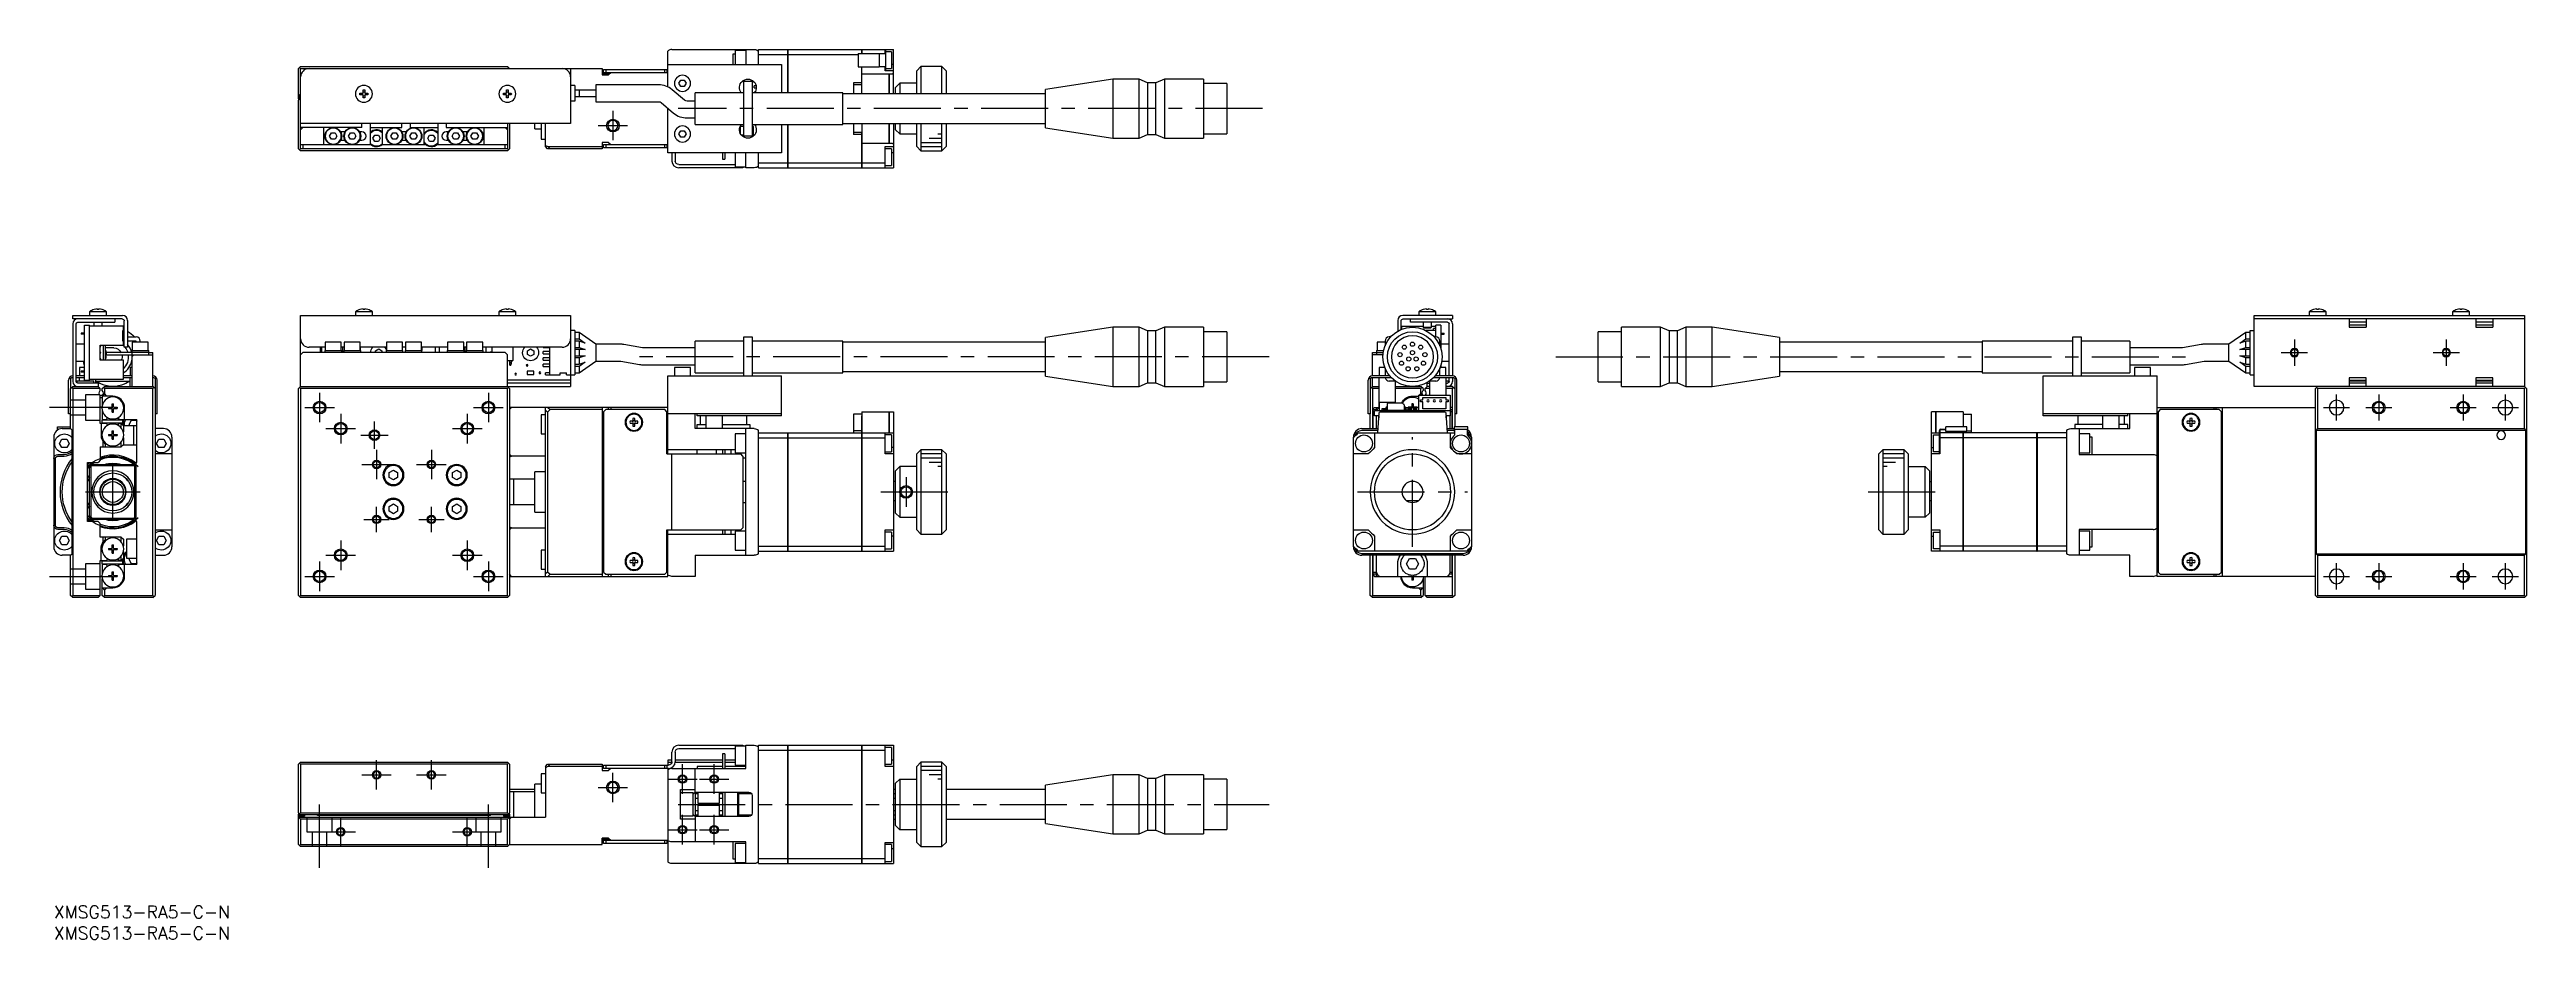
# Model space of a CAD drawing. Extents: x -1 to 586, y -8 to 203.
import ezdxf

# ---------------------------------------------------------------- set-up
doc = ezdxf.new("R2010")
doc.units = 0
doc.header["$LTSCALE"] = 0.5
doc.linetypes.add('CENTER', pattern=[50.8, 31.75, -6.35, 6.35, -6.35])
doc.linetypes.add('DASHED', pattern=[19.05, 12.7, -6.35])
for name, color, linetype in [('MSM_CENTER', 1, 'CENTER'), ('MSM_CONTINUOUS', 7, 'CONTINUOUS'), ('MSM_DASHED', 4, 'DASHED'), ('MSM_NARROW', 5, 'CONTINUOUS'), ('MSM_PART_NUMBER', 7, 'CONTINUOUS')]:
    doc.layers.add(name, color=color, linetype=linetype)
doc.styles.get("Standard").update_dxf_attribs({"font": 'txt.shx', "height": 1, "bigfont": 'bigfont.shx'})

# ---------------------------------------------------------------- blocks, each defined once
blk = doc.blocks.new('*U2')
at = {"layer": 'MSM_PART_NUMBER'}
blk.add_text('XMSG513-RA5-C-N', height=3, dxfattribs=at).set_placement((0, -3))
blk = doc.blocks.new('*U3')
at = {"layer": 'MSM_PART_NUMBER'}
blk.add_text('XMSG513-RA5-C-N', height=3, dxfattribs=at).set_placement((0, -8))

msp = doc.modelspace()

# ---------------------------------------------------------------- linework, layer by layer
at = {"layer": 'MSM_CENTER'}
for p, q in [((132.5, 188.3), (132.5, 181.3)), ((286.44, 188.8), (148, 188.8)), ((129, 184.8), (136, 184.8)), ((288, 130), (138, 130)), ((356, 130), (506, 130)), ((527.9, 131), (534.1, 131)), ((531, 134.1), (531, 127.9)), ((563.9, 131), (570.1, 131)), ((567, 134.1), (567, 127.9)), ((14, 118), (-1, 118)), ((59.5, 118), (66.5, 118)), ((63, 121.5), (63, 114.5)), ((99.5, 118), (106.5, 118)), ((103, 121.5), (103, 114.5)), ((537.9, 118), (544.1, 118)), ((541, 114.9), (541, 121.1)), ((547.9, 118), (554.1, 118)), ((551, 121.1), (551, 114.9)), ((567.9, 118), (574.1, 118)), ((571, 121.1), (571, 114.9)), ((577.9, 118), (584.1, 118)), ((581, 114.9), (581, 121.1)), ((64.5, 113), (71.5, 113)), ((68, 116.5), (68, 109.5)), ((76, 108.2), (76, 114.7)), ((94.5, 113), (101.5, 113)), ((98, 116.5), (98, 109.5)), ((72.75, 111.45), (79.25, 111.45)), ((76.5, 108), (76.5, 101)), ((89.5, 108), (89.5, 101)), ((322, 85), (322, 111)), ((14, 91.5), (14, 104.5)), ((73, 104.5), (80, 104.5)), ((86, 104.5), (93, 104.5)), ((202, 101.5), (202, 94.5)), ((7.5, 98), (20.5, 98)), ((76.5, 88.5), (76.5, 94.5)), ((89.5, 88.5), (89.5, 94.5)), ((196, 98), (214, 98)), ((309, 98), (335, 98)), ((430, 98), (448, 98)), ((73.5, 91.5), (79.5, 91.5)), ((86.5, 91.5), (92.5, 91.5)), ((64.5, 83), (71.5, 83)), ((68, 86.5), (68, 79.5)), ((94.5, 83), (101.5, 83)), ((98, 86.5), (98, 79.5)), ((-1, 78), (14, 78)), ((59.5, 78), (66.5, 78)), ((63, 81.5), (63, 74.5)), ((99.5, 78), (106.5, 78)), ((103, 81.5), (103, 74.5)), ((537.9, 78), (544.1, 78)), ((541, 74.9), (541, 81.1)), ((547.9, 78), (554.1, 78)), ((551, 81.1), (551, 74.9)), ((567.9, 78), (574.1, 78)), ((571, 81.1), (571, 74.9)), ((577.9, 78), (584.1, 78)), ((581, 74.9), (581, 81.1)), ((73, 31), (80, 31)), ((76.5, 27.5), (76.5, 34.5)), ((86, 31), (93, 31)), ((89.5, 27.5), (89.5, 34.5)), ((132.5, 24.5), (132.5, 31.5)), ((145.5, 30), (152.5, 30)), ((149, 26.5), (149, 33.5)), ((153, 30), (160, 30)), ((156.5, 26.5), (156.5, 33.5)), ((63, 9), (63, 24)), ((103, 9), (103, 24)), ((129, 28), (136, 28)), ((148, 24), (288, 24)), ((68, 14), (68, 21)), ((98, 14), (98, 21)), ((145.5, 18), (152.5, 18)), ((149, 14.5), (149, 21.5)), ((153, 18), (160, 18)), ((156.5, 14.5), (156.5, 21.5)), ((64.5, 17.5), (71.5, 17.5)), ((94.5, 17.5), (101.5, 17.5))]:
    msp.add_line(p, q, dxfattribs=at)
at = {"layer": 'MSM_CONTINUOUS'}
for p, q in [((145.5, 193.96), (145.5, 202.42)), ((146.5, 202.8), (166, 202.8)), ((161, 201.75), (161.5, 201.75)), ((161, 199.3), (161, 201.75)), ((161.5, 202.55), (161.5, 199.3)), ((164, 202.55), (161.5, 202.55)), ((164, 202.8), (164, 199.3)), ((167, 202.8), (173.99, 202.8)), ((167, 199.3), (167, 202.8)), ((167, 201.65), (173.99, 201.65)), ((173.99, 192.55), (173.99, 202.8)), ((174, 202.79), (173.99, 202.79)), ((174, 201.64), (173.99, 201.64)), ((174, 202.8), (191.49, 202.8)), ((174, 202.8), (174, 192.55)), ((174, 201.65), (190.6, 201.65)), ((190.6, 201.9), (190.6, 198.7)), ((190.6, 201.9), (195.6, 201.9)), ((191.49, 201.9), (191.49, 202.8)), ((191.5, 202.79), (191.49, 202.79)), ((191.5, 202.8), (199, 202.8)), ((191.5, 202.8), (191.5, 201.9)), ((195.6, 201.9), (195.6, 198.7)), ((197.1, 201.8), (195.6, 201.8)), ((197, 201.8), (197, 202.8)), ((197.1, 202.8), (197.1, 197.8)), ((198.5, 202.3), (197.1, 202.3)), ((198.5, 202.3), (198.5, 198.3)), ((199, 192.3), (199, 202.8)), ((58.5, 198.8), (58, 198.3)), ((58, 191.1), (58, 198.3)), ((58.25, 198.55), (58.5, 198.3)), ((58.5, 198.8), (107.5, 198.8)), ((58.5, 179.3), (58.5, 198.3)), ((58.5, 198.3), (130, 198.3)), ((108, 198.3), (107.5, 198.8)), ((107.5, 198.3), (107.75, 198.55)), ((122.5, 198.3), (122.5, 185.3)), ((123.5, 194.3), (122.5, 194.3)), ((123.5, 194.3), (123.5, 190.6)), ((143.33, 194.45), (128.5, 194.45)), ((128.5, 194.45), (128.5, 190.45)), ((130, 198.3), (130, 196.8)), ((131.75, 197.05), (130, 197.05)), ((130, 196.8), (131.5, 196.8)), ((130.3, 197.3), (130.3, 198.1)), ((130.3, 198.1), (145.3, 198.1)), ((145.5, 197.3), (130.3, 197.3)), ((130.8, 198.1), (130.8, 197.3)), ((132, 197.3), (131.5, 196.8)), ((144.8, 197.3), (144.8, 198.1)), ((145.3, 198.1), (145.3, 197.3)), ((145.5, 199.3), (172.5, 199.3)), ((148.13, 194.8), (148.57, 195.55)), ((148.57, 194.05), (148.13, 194.8)), ((148.57, 195.55), (149.43, 195.55)), ((149.43, 194.05), (148.57, 194.05)), ((149.43, 195.55), (149.87, 194.8)), ((149.87, 194.8), (149.43, 194.05)), ((163.5, 195.3), (165.5, 195.3)), ((163.5, 182.3), (163.5, 195.3)), ((165.5, 195.3), (165.5, 182.3)), ((166, 193.73), (166, 194.23)), ((166.45, 194.23), (166, 194.23)), ((166, 193.73), (166.5, 193.73)), ((172.5, 199.3), (172.5, 192.55)), ((189.5, 194.95), (189.5, 192.3)), ((191.49, 194.95), (189.5, 194.95)), ((191.5, 194.45), (189.5, 194.45)), ((190.6, 198.7), (195.6, 198.7)), ((191.49, 194.45), (191.49, 198.7)), ((191.5, 192.3), (191.5, 198.7)), ((191.5, 197.05), (197.99, 197.05)), ((195.6, 198.8), (197.1, 198.8)), ((197, 197.8), (197, 198.8)), ((199, 197.8), (197, 197.8)), ((197.1, 198.3), (198.5, 198.3)), ((197.99, 192.3), (197.99, 197.05)), ((198, 197.04), (197.99, 197.04)), ((198, 197.05), (198, 192.3)), ((198, 197.05), (198.8, 197.05)), ((199, 199.3), (198.5, 199.3)), ((198.8, 197.03), (198.8, 197.05)), ((199, 197.03), (198.8, 197.03)), ((199.5, 193.8), (200.5, 194.8)), ((199.5, 192.3), (199.5, 193.8)), ((200.5, 194.8), (200.5, 192.3)), ((204.5, 194.8), (200.5, 194.8)), ((205.5, 198.8), (204.5, 197.8)), ((204.5, 192.3), (204.5, 197.8)), ((205.5, 198.8), (205.5, 192.3)), ((210.5, 198.8), (205.5, 198.8)), ((210.5, 192.3), (210.5, 198.8)), ((211.5, 197.8), (210.5, 198.8)), ((211.5, 197.8), (211.5, 192.3)), ((251, 195.8), (235, 193.37)), ((251, 195.8), (251, 181.8)), ((257.2, 195.8), (251, 195.8)), ((257.2, 181.8), (257.2, 195.8)), ((259.2, 194.95), (257.2, 195.8)), ((259.2, 194.95), (259.2, 182.65)), ((261.2, 194.95), (259.2, 194.95)), ((263.2, 195.8), (261.2, 194.95)), ((261.2, 182.65), (261.2, 194.95)), ((263.2, 195.8), (263.2, 181.8)), ((272.5, 195.8), (263.2, 195.8)), ((272.5, 195.8), (272.5, 181.8)), ((278, 194.75), (272.5, 194.75)), ((278, 194.75), (278, 182.85)), ((58.5, 192.3), (58, 191.8)), ((58.5, 191.8), (58, 191.8)), ((58, 191.6), (58.5, 191.6)), ((58.1, 191), (58, 191.1)), ((58.25, 191.05), (58, 190.8)), ((58, 179.3), (58, 190.8)), ((58.1, 190.9), (58.1, 191.1)), ((58.5, 191.3), (58.25, 191.05)), ((58.5, 190.8), (58.25, 191.05)), ((58.5, 191.4), (58.4, 191.4)), ((72.57, 192.5), (73.3, 192.5)), ((73.3, 192.1), (72.57, 192.1)), ((73.3, 192.5), (73.3, 193.23)), ((73.3, 191.37), (73.3, 192.1)), ((73.7, 193.23), (73.7, 192.5)), ((73.7, 192.5), (74.43, 192.5)), ((73.7, 192.1), (73.7, 191.37)), ((74.43, 192.1), (73.7, 192.1)), ((106.57, 192.5), (107.3, 192.5)), ((107.3, 192.1), (106.57, 192.1)), ((107.3, 192.5), (107.3, 193.23)), ((107.3, 191.37), (107.3, 192.1)), ((107.7, 193.23), (107.7, 192.5)), ((107.7, 192.5), (108.43, 192.5)), ((107.7, 192.1), (107.7, 191.37)), ((108.43, 192.1), (107.7, 192.1)), ((123.5, 190.6), (122.5, 190.6)), ((128.5, 193.2), (123.5, 193.2)), ((123.5, 191.7), (128.5, 191.7)), ((124.5, 193.2), (124.5, 191.7)), ((128.5, 190.45), (143.33, 190.45)), ((143.97, 190.22), (146.9, 187.76)), ((145.5, 178.3), (145.5, 188.94)), ((149.47, 190.83), (146.55, 193.28)), ((152, 190.59), (150.11, 190.59)), ((152, 185.05), (152, 192.55)), ((163.5, 192.55), (152, 192.55)), ((187, 192.55), (165.5, 192.55)), ((166, 192.55), (166, 192.73)), ((166.19, 192.73), (166, 192.73)), ((187, 185.05), (187, 192.55)), ((235, 192.3), (187, 192.3)), ((235, 184.23), (235, 193.37)), ((122.5, 185.3), (58.5, 185.3)), ((58.5, 183.8), (59, 184.3)), ((73, 184.3), (58.5, 184.3)), ((64, 180.3), (64, 184.3)), ((65.38, 182.3), (65.82, 183.05)), ((65.82, 181.55), (65.38, 182.3)), ((65.82, 183.05), (66.68, 183.05)), ((66.68, 183.05), (67.12, 182.3)), ((67.12, 182.3), (66.68, 181.55)), ((69.02, 183.3), (67.98, 183.3)), ((69.88, 182.3), (70.32, 183.05)), ((70.32, 181.55), (69.88, 182.3)), ((70.32, 183.05), (71.18, 183.05)), ((71.18, 183.05), (71.62, 182.3)), ((71.62, 182.3), (71.18, 181.55)), ((73, 183.3), (72.48, 183.3)), ((73, 184.3), (73, 185.3)), ((75, 185.3), (75, 180.3)), ((75, 184.3), (82.5, 184.3)), ((75.63, 181.8), (76.07, 182.55)), ((76.07, 182.55), (76.93, 182.55)), ((76.93, 182.55), (77.37, 181.8)), ((77.8, 184.3), (77.8, 180.3)), ((79.88, 182.3), (80.32, 183.05)), ((80.32, 181.55), (79.88, 182.3)), ((80.32, 183.05), (81.18, 183.05)), ((81.18, 183.05), (81.62, 182.3)), ((81.62, 182.3), (81.18, 181.55)), ((83.52, 183.3), (82.48, 183.3)), ((82.5, 184.3), (82.5, 185.3)), ((84.38, 182.3), (84.82, 183.05)), ((84.82, 181.55), (84.38, 182.3)), ((84.5, 185.3), (84.5, 184.3)), ((84.5, 184.3), (91, 184.3)), ((84.82, 183.05), (85.68, 183.05)), ((85.68, 183.05), (86.12, 182.3)), ((86.12, 182.3), (85.68, 181.55)), ((87.8, 180.3), (87.8, 184.3)), ((88.63, 181.8), (89.07, 182.55)), ((89.07, 182.55), (89.93, 182.55)), ((89.93, 182.55), (90.37, 181.8)), ((91, 185.3), (91, 180.3)), ((93, 185.3), (93, 184.3)), ((93, 184.3), (107.5, 184.3)), ((93.52, 183.3), (93, 183.3)), ((94.38, 182.3), (94.82, 183.05)), ((94.82, 181.55), (94.38, 182.3)), ((94.82, 183.05), (95.68, 183.05)), ((95.68, 183.05), (96.12, 182.3)), ((96.12, 182.3), (95.68, 181.55)), ((98.02, 183.3), (96.98, 183.3)), ((98.88, 182.3), (99.32, 183.05)), ((99.32, 181.55), (98.88, 182.3)), ((99.32, 183.05), (100.18, 183.05)), ((100.18, 183.05), (100.62, 182.3)), ((100.62, 182.3), (100.18, 181.55)), ((102, 180.3), (102, 184.3)), ((107, 184.3), (107.5, 183.8)), ((107.5, 185.3), (107.5, 179.3)), ((108, 185.3), (108, 179.3)), ((114, 184.05), (114, 185.3)), ((114, 184.05), (115.5, 184.05)), ((115.5, 185.3), (115.5, 181.55)), ((116.5, 179.8), (116.5, 185.3)), ((148.13, 182.8), (148.57, 183.55)), ((148.57, 182.05), (148.13, 182.8)), ((148.57, 183.55), (149.43, 183.55)), ((149.43, 182.05), (148.57, 182.05)), ((149.43, 183.55), (149.87, 182.8)), ((149.87, 182.8), (149.43, 182.05)), ((150.11, 186.59), (152, 186.59)), ((152, 185.05), (163.5, 185.05)), ((162.67, 184.58), (162.67, 183)), ((163.5, 184.58), (162.67, 184.58)), ((162.92, 182.58), (163.5, 182.58)), ((165.5, 182.3), (163.5, 182.3)), ((165.5, 185.05), (187, 185.05)), ((165.82, 184.58), (165.5, 184.58)), ((165.5, 182.58), (165.82, 182.58)), ((165.82, 182.58), (165.82, 184.58)), ((172.5, 185.05), (172.5, 178.3)), ((173.99, 174.8), (173.99, 185.05)), ((174, 185.05), (174, 174.8)), ((187, 185.3), (235, 185.3)), ((189.5, 185.3), (189.5, 182.65)), ((191.5, 183.15), (189.5, 183.15)), ((191.49, 182.65), (189.5, 182.65)), ((191.49, 174.8), (191.49, 183.15)), ((191.5, 185.3), (191.5, 174.8)), ((197.99, 180.55), (197.99, 185.3)), ((198, 185.3), (198, 180.55)), ((199, 185.3), (199, 174.8)), ((199.5, 183.8), (199.5, 185.3)), ((200.5, 182.8), (199.5, 183.8)), ((200.5, 185.3), (200.5, 182.8)), ((200.5, 182.8), (204.5, 182.8)), ((204.5, 179.8), (204.5, 185.3)), ((205.5, 185.3), (205.5, 178.8)), ((210.5, 178.8), (210.5, 185.3)), ((211.5, 185.3), (211.5, 179.8)), ((235, 184.23), (251, 181.8)), ((257.2, 181.8), (259.2, 182.65)), ((259.2, 182.65), (261.2, 182.65)), ((261.2, 182.65), (263.2, 181.8)), ((272.5, 182.85), (278, 182.85)), ((58, 179.3), (58.5, 178.8)), ((58.25, 179.05), (58.5, 179.3)), ((58.5, 180.3), (75.18, 180.3)), ((107.5, 179.3), (58.5, 179.3)), ((107.5, 178.8), (58.5, 178.8)), ((59, 180.3), (59, 179.3)), ((66.68, 181.55), (65.82, 181.55)), ((67.98, 181.3), (69.02, 181.3)), ((71.18, 181.55), (70.32, 181.55)), ((72.48, 181.3), (73, 181.3)), ((76.07, 181.05), (75.63, 181.8)), ((76.93, 181.05), (76.07, 181.05)), ((77.37, 181.8), (76.93, 181.05)), ((77.8, 180.3), (88.18, 180.3)), ((81.18, 181.55), (80.32, 181.55)), ((82.48, 181.3), (83.52, 181.3)), ((85.68, 181.55), (84.82, 181.55)), ((89.07, 181.05), (88.63, 181.8)), ((89.93, 181.05), (89.07, 181.05)), ((90.37, 181.8), (89.93, 181.05)), ((90.82, 180.3), (107.5, 180.3)), ((93, 181.3), (93.52, 181.3)), ((95.68, 181.55), (94.82, 181.55)), ((96.98, 181.3), (98.02, 181.3)), ((100.18, 181.55), (99.32, 181.55)), ((107, 179.3), (107, 180.3)), ((107.5, 179.3), (107.75, 179.05)), ((107.5, 178.8), (108, 179.3)), ((115.5, 181.55), (116.5, 181.55)), ((116.5, 180.11), (117.11, 179.8)), ((117, 179.3), (116.5, 179.8)), ((130, 179.3), (117, 179.3)), ((117.11, 179.8), (130, 179.8)), ((117.11, 179.8), (117.61, 179.3)), ((131.5, 180.8), (130, 180.8)), ((130, 180.8), (130, 179.3)), ((130.3, 179.5), (130.3, 180.3)), ((130.3, 180.3), (145.5, 180.3)), ((145.5, 179.5), (130.3, 179.5)), ((130.8, 180.3), (130.8, 179.5)), ((131.5, 180.8), (132, 180.3)), ((144.8, 179.5), (144.8, 180.3)), ((145.3, 180.3), (145.3, 179.5)), ((172.5, 178.3), (145.5, 178.3)), ((146.5, 178.3), (146.5, 176.4)), ((147.3, 178.3), (147.3, 176.4)), ((158.5, 178.3), (158.5, 176.8)), ((158.5, 176.8), (159, 176.8)), ((159, 178.3), (159, 176.8)), ((161.5, 178.3), (161.5, 175.05)), ((164, 174.8), (164, 178.3)), ((167, 174.8), (167, 178.3)), ((197.99, 180.55), (191.5, 180.55)), ((197, 179.8), (199, 179.8)), ((197, 174.8), (197, 179.8)), ((198.5, 179.3), (197, 179.3)), ((198, 180.56), (197.99, 180.56)), ((198.8, 180.55), (198, 180.55)), ((198.5, 179.3), (198.5, 175.3)), ((199, 178.3), (198.5, 178.3)), ((198.8, 180.57), (199, 180.57)), ((198.8, 180.55), (198.8, 180.57)), ((204.5, 179.8), (205.5, 178.8)), ((205.5, 178.8), (210.5, 178.8)), ((210.5, 178.8), (211.5, 179.8)), ((251, 181.8), (257.2, 181.8)), ((263.2, 181.8), (272.5, 181.8)), ((148.1, 175.6), (161.5, 175.6)), ((163.3, 174.8), (148.1, 174.8)), ((161.5, 175.05), (164, 175.05)), ((162.8, 174.8), (162.8, 175.05)), ((163.3, 175.05), (163.3, 174.8)), ((166, 174.8), (164, 174.8)), ((167, 175.95), (173.99, 175.95)), ((167, 174.8), (173.99, 174.8)), ((174, 175.96), (173.99, 175.96)), ((174, 174.81), (173.99, 174.81)), ((174, 175.95), (191.49, 175.95)), ((174, 174.8), (191.49, 174.8)), ((191.5, 175.96), (191.49, 175.96)), ((191.5, 174.81), (191.49, 174.81)), ((191.5, 175.95), (197, 175.95)), ((191.5, 174.8), (199, 174.8)), ((197, 175.3), (198.5, 175.3)), ((9.57, 141.26), (9.55, 141.26)), ((10.3, 141.26), (10.3, 141.39)), ((10.7, 141.26), (10.3, 141.26)), ((10.7, 141.39), (10.7, 141.26)), ((11.45, 141.26), (11.43, 141.26)), ((72.57, 141.26), (72.55, 141.26)), ((73.3, 141.26), (73.3, 141.39)), ((73.7, 141.26), (73.3, 141.26)), ((73.7, 141.39), (73.7, 141.26)), ((74.45, 141.26), (74.43, 141.26)), ((106.57, 141.26), (106.55, 141.26)), ((107.3, 141.26), (107.3, 141.39)), ((107.7, 141.26), (107.3, 141.26)), ((107.7, 141.39), (107.7, 141.26)), ((108.45, 141.26), (108.43, 141.26)), ((324.57, 141.26), (324.55, 141.26)), ((325.3, 141.26), (325.3, 141.39)), ((325.7, 141.26), (325.3, 141.26)), ((325.7, 141.39), (325.7, 141.26)), ((326.45, 141.26), (326.43, 141.26)), ((535.57, 141.26), (535.55, 141.26)), ((536.3, 141.26), (536.3, 141.39)), ((536.7, 141.26), (536.3, 141.26)), ((536.7, 141.39), (536.7, 141.26)), ((537.45, 141.26), (537.43, 141.26)), ((569.57, 141.26), (569.55, 141.26)), ((570.3, 141.26), (570.3, 141.39)), ((570.7, 141.26), (570.3, 141.26)), ((570.7, 141.39), (570.7, 141.26)), ((571.45, 141.26), (571.43, 141.26)), ((4.5, 139), (4.5, 139.8)), ((4.5, 139.8), (16.3, 139.8)), ((16.2, 139), (4.5, 139)), ((4.5, 137.8), (4.5, 124.2)), ((5.3, 124.2), (5.3, 137.8)), ((5.7, 138.2), (14.5, 138.2)), ((6.5, 135.62), (6.5, 135.37)), ((7.3, 135.62), (6.5, 135.62)), ((7.3, 135.37), (6.5, 135.37)), ((7.3, 137.5), (8.5, 137.5)), ((7.3, 124.5), (7.3, 137.5)), ((8.5, 140.7), (8.5, 139.8)), ((12.5, 140.7), (8.5, 140.7)), ((8.5, 124.5), (8.5, 137.5)), ((16.5, 137.25), (8.5, 137.25)), ((9.5, 138.2), (9.5, 137.25)), ((11.5, 137.25), (11.5, 138.2)), ((12.5, 139.8), (12.5, 140.7)), ((14.5, 139), (14.5, 138.2)), ((16.4, 133.75), (16.4, 136.25)), ((16.5, 136.25), (16.4, 136.25)), ((16.4, 135.45), (16.5, 135.45)), ((16.4, 135.07), (16.5, 135.07)), ((16.5, 136.25), (16.5, 137.25)), ((16.5, 134.55), (16.5, 135.45)), ((16.7, 132.3), (16.7, 138.5)), ((17.5, 138.6), (17.5, 132.3)), ((58.5, 139.8), (122.5, 139.8)), ((58.5, 123), (58.5, 139.8)), ((75.5, 140.7), (71.5, 140.7)), ((71.5, 140.7), (71.5, 139.8)), ((75.5, 139.8), (75.5, 140.7)), ((109.5, 140.7), (105.5, 140.7)), ((105.5, 140.7), (105.5, 139.8)), ((109.5, 139.8), (109.5, 140.7)), ((122.5, 139.8), (122.5, 123)), ((123.5, 136.25), (122.5, 136.25)), ((123.5, 136.25), (123.5, 125.75)), ((124.5, 135.75), (123.5, 135.75)), ((124.5, 135.75), (124.5, 134.25)), ((128.5, 133), (124.5, 135.75)), ((251, 137), (235, 134.57)), ((251, 137), (251, 123)), ((257.2, 137), (251, 137)), ((257.2, 123), (257.2, 137)), ((259.2, 136.15), (257.2, 137)), ((259.2, 136.15), (259.2, 123.85)), ((261.2, 136.15), (259.2, 136.15)), ((263.2, 137), (261.2, 136.15)), ((261.2, 123.85), (261.2, 136.15)), ((263.2, 137), (263.2, 123)), ((272.5, 137), (263.2, 137)), ((272.5, 137), (272.5, 123)), ((278, 135.95), (272.5, 135.95)), ((278, 135.95), (278, 124.05)), ((318.5, 138.6), (318.5, 136.06)), ((319.3, 136.46), (319.3, 138.5)), ((319.5, 137.25), (324.5, 137.25)), ((319.5, 136.54), (319.5, 137.25)), ((331.5, 139.8), (319.7, 139.8)), ((319.8, 139), (331.5, 139)), ((321.5, 138.2), (321.5, 139)), ((330.3, 138.2), (321.5, 138.2)), ((323.5, 140.7), (323.5, 139.8)), ((327.5, 140.7), (323.5, 140.7)), ((324.5, 138.2), (324.5, 137)), ((324.5, 137), (324.7, 136.8)), ((324.5, 137), (326.5, 137)), ((326.3, 136.8), (324.7, 136.8)), ((327.5, 136.25), (325.15, 136.25)), ((326.3, 136.8), (326.5, 137)), ((326.5, 137), (326.5, 138.2)), ((326.5, 137.25), (327.5, 137.25)), ((327.5, 136.7), (326.95, 136.7)), ((326.95, 136.25), (326.95, 136.7)), ((327.5, 139.8), (327.5, 140.7)), ((328.7, 137.5), (327.5, 137.5)), ((327.5, 134.75), (327.5, 137.5)), ((328.7, 137.5), (328.7, 132.03)), ((328.7, 135.62), (329.5, 135.62)), ((328.7, 135.37), (329.5, 135.37)), ((329.5, 135.37), (329.5, 135.62)), ((330.7, 125.5), (330.7, 137.8)), ((331.5, 139.8), (331.5, 139)), ((331.5, 137.8), (331.5, 125.5)), ((371.5, 135.95), (366, 135.95)), ((366, 124.05), (366, 135.95)), ((380.8, 137), (371.5, 137)), ((371.5, 123), (371.5, 137)), ((382.8, 136.15), (380.8, 137)), ((380.8, 123), (380.8, 137)), ((384.8, 136.15), (382.8, 136.15)), ((382.8, 136.15), (382.8, 123.85)), ((386.8, 137), (384.8, 136.15)), ((384.8, 123.85), (384.8, 136.15)), ((393, 137), (386.8, 137)), ((386.8, 137), (386.8, 123)), ((409, 134.57), (393, 137)), ((393, 123), (393, 137)), ((519.5, 135.75), (515.5, 133)), ((520.5, 135.75), (519.5, 135.75)), ((519.5, 134.25), (519.5, 135.75)), ((520.5, 136.25), (521.5, 136.25)), ((520.5, 125.75), (520.5, 136.25)), ((521.5, 139.8), (585.5, 139.8)), ((521.5, 123), (521.5, 139.8)), ((585.5, 139), (521.5, 139)), ((534.5, 140.7), (534.5, 139.8)), ((538.5, 140.7), (534.5, 140.7)), ((538.5, 139.8), (538.5, 140.7)), ((544, 139), (544, 137)), ((548, 138.2), (544, 138.2)), ((548, 137.5), (544, 137.5)), ((544, 137), (548, 137)), ((548, 139), (548, 137)), ((568.5, 140.7), (568.5, 139.8)), ((572.5, 140.7), (568.5, 140.7)), ((572.5, 139.8), (572.5, 140.7)), ((574, 139), (574, 137)), ((578, 138.2), (574, 138.2)), ((578, 137.5), (574, 137.5)), ((574, 137), (578, 137)), ((578, 139), (578, 137)), ((585.5, 139.8), (585.5, 123)), ((7.3, 133), (5.3, 133)), ((11, 132.75), (16.5, 132.75)), ((11, 129.25), (11, 132.75)), ((16.5, 129.25), (11, 129.25)), ((11.7, 132.75), (11.7, 129.25)), ((12.2, 132.75), (12.2, 129.25)), ((14.21, 132.13), (12.2, 132.13)), ((12.35, 130.13), (12.35, 131)), ((12.5, 130.5), (12.5, 131)), ((22.5, 131), (12.5, 131)), ((12.5, 130.5), (23.5, 130.5)), ((16.4, 134.92), (16.5, 134.92)), ((16.4, 134.55), (16.5, 134.55)), ((16.7, 133.75), (16.4, 133.75)), ((16.5, 134.75), (16.7, 134.75)), ((16.5, 132.75), (16.5, 133.75)), ((16.5, 124.75), (16.5, 129.25)), ((17.5, 132.3), (16.7, 132.3)), ((17.5, 134.75), (19.5, 134.75)), ((19.5, 133.75), (17.5, 133.75)), ((18.5, 131.5), (18.5, 123)), ((18.5, 131.5), (22.5, 131.5)), ((18.5, 130), (19, 130.5)), ((18.6, 133.5), (18.6, 131.5)), ((22.4, 133.5), (18.6, 133.5)), ((19.5, 133.5), (19.5, 133.75)), ((20.5, 133.5), (20.5, 133.75)), ((22.4, 131.5), (22.4, 133.5)), ((22.5, 130.5), (22.5, 131.5)), ((22.5, 131), (23.5, 131)), ((23.5, 123), (23.5, 131)), ((59, 131), (58.5, 130.5)), ((107, 131), (59, 131)), ((64.35, 132.3), (60.5, 132.3)), ((63.2, 131), (63.2, 132.3)), ((63.5, 131), (63.5, 132.3)), ((64.25, 131.5), (68.25, 131.5)), ((64.25, 131.5), (64.25, 131)), ((68.15, 133.5), (64.35, 133.5)), ((64.35, 133.5), (64.35, 131.5)), ((68.15, 131.5), (68.15, 133.5)), ((68.85, 132.3), (68.15, 132.3)), ((68.25, 131), (68.25, 131.5)), ((68.5, 131), (68.5, 132.3)), ((68.75, 131.5), (72.75, 131.5)), ((68.75, 131.5), (68.75, 131)), ((72.65, 133.5), (68.85, 133.5)), ((68.85, 133.5), (68.85, 131.5)), ((72.65, 131.5), (72.65, 133.5)), ((78.85, 132.3), (72.65, 132.3)), ((72.67, 131.5), (72.67, 132.3)), ((72.75, 131), (72.75, 131.5)), ((76.25, 131.43), (77, 131.87)), ((76.25, 131), (76.25, 131.43)), ((77, 131.87), (77.75, 131.43)), ((77.75, 131.43), (77.75, 131)), ((78.75, 131.5), (82.75, 131.5)), ((78.75, 131.5), (78.75, 131)), ((82.65, 133.5), (78.85, 133.5)), ((78.85, 133.5), (78.85, 131.5)), ((82.65, 131.5), (82.65, 133.5)), ((83.35, 132.3), (82.65, 132.3)), ((82.75, 131), (82.75, 131.5)), ((83.25, 131.5), (87.25, 131.5)), ((83.25, 131.5), (83.25, 131)), ((87.15, 133.5), (83.35, 133.5)), ((83.35, 133.5), (83.35, 131.5)), ((87.15, 131.5), (87.15, 133.5)), ((93.35, 132.3), (87.15, 132.3)), ((87.25, 132.3), (87.25, 131.5)), ((87.25, 131), (87.25, 131.5)), ((90.45, 131), (90.45, 132.3)), ((91.37, 132.3), (91.37, 131)), ((93.25, 131.5), (97.25, 131.5)), ((93.25, 131.5), (93.25, 131)), ((97.15, 133.5), (93.35, 133.5)), ((93.35, 133.5), (93.35, 131.5)), ((97.15, 131.5), (97.15, 133.5)), ((97.85, 132.3), (97.15, 132.3)), ((97.25, 131), (97.25, 131.5)), ((97.5, 131), (97.5, 132.3)), ((97.75, 131.5), (101.75, 131.5)), ((97.75, 131.5), (97.75, 131)), ((101.65, 133.5), (97.85, 133.5)), ((97.85, 133.5), (97.85, 131.5)), ((101.65, 131.5), (101.65, 133.5)), ((120.5, 132.3), (101.65, 132.3)), ((101.75, 131), (101.75, 131.5)), ((102.5, 131), (102.5, 132.3)), ((103.86, 131), (103.86, 132.3)), ((107.5, 130.5), (107, 131)), ((107.5, 123), (107.5, 130.5)), ((108.76, 132.3), (108.76, 129.15)), ((112.25, 131.43), (113, 131.87)), ((112.25, 130.57), (112.25, 131.43)), ((113, 130.13), (112.25, 130.57)), ((113, 131.87), (113.75, 131.43)), ((113.75, 130.57), (113, 130.13)), ((113.75, 131.43), (113.75, 130.57)), ((116, 132.25), (116, 132.3)), ((116, 132.25), (117.5, 132.25)), ((116, 130.75), (116, 131.25)), ((117.5, 131.25), (116, 131.25)), ((116, 130.75), (117.5, 130.75)), ((116, 129.25), (116, 129.75)), ((117.5, 129.75), (116, 129.75)), ((116, 129.25), (117.5, 129.25)), ((117.5, 132.3), (117.5, 125.75)), ((123.5, 134.25), (124.5, 134.25)), ((124.5, 133.75), (123.5, 133.75)), ((123.5, 132.25), (124.5, 132.25)), ((125.95, 131.75), (123.5, 131.75)), ((123.5, 130.25), (125.95, 130.25)), ((124.5, 129.75), (123.5, 129.75)), ((124.5, 134.25), (125.95, 133.25)), ((124.5, 133.75), (124.5, 132.25)), ((125.95, 133.25), (124.5, 133.75)), ((124.5, 132.25), (125.95, 131.75)), ((124.5, 131.75), (124.5, 130.25)), ((125.95, 130.25), (124.5, 129.75)), ((124.5, 129.75), (124.5, 128.25)), ((128.5, 133), (128.5, 129)), ((134.24, 133), (128.5, 133)), ((139.51, 132.15), (135.11, 132.92)), ((152, 132.13), (139.69, 132.13)), ((152, 126.25), (152, 133.75)), ((163.5, 133.75), (152, 133.75)), ((163.5, 134.75), (165.5, 134.75)), ((163.5, 125.5), (163.5, 134.75)), ((165.5, 134.75), (165.5, 125.5)), ((187, 133.75), (165.5, 133.75)), ((187, 126.25), (187, 133.75)), ((235, 133.5), (187, 133.5)), ((235, 125.43), (235, 134.57)), ((312.5, 125.5), (312.5, 131)), ((312.5, 131), (315.07, 131)), ((315.02, 130.5), (312.5, 130.5)), ((313.5, 131.5), (315.16, 131.5)), ((313.5, 131.5), (313.5, 130.5)), ((315.5, 133.5), (313.6, 133.5)), ((313.6, 133.5), (313.6, 131.5)), ((315.5, 133.75), (315.5, 132.6)), ((316.86, 134.75), (316.5, 134.75)), ((327.5, 134.75), (327.14, 134.75)), ((328.5, 132.6), (328.5, 133.75)), ((330.7, 133), (328.7, 133)), ((409, 134.57), (409, 125.43)), ((457, 133.5), (409, 133.5)), ((478.5, 133.75), (457, 133.75)), ((457, 133.75), (457, 126.25)), ((478.5, 125.5), (478.5, 134.75)), ((478.5, 134.75), (480.5, 134.75)), ((480.5, 134.75), (480.5, 125.5)), ((492, 133.75), (480.5, 133.75)), ((492, 133.75), (492, 126.25)), ((504.31, 132.13), (492, 132.13)), ((508.89, 132.92), (504.49, 132.15)), ((515.5, 133), (509.76, 133)), ((515.5, 129), (515.5, 133)), ((518.05, 133.25), (519.5, 134.25)), ((519.5, 133.75), (518.05, 133.25)), ((518.05, 131.75), (519.5, 132.25)), ((520.5, 131.75), (518.05, 131.75)), ((518.05, 130.25), (520.5, 130.25)), ((519.5, 129.75), (518.05, 130.25)), ((519.5, 134.25), (520.5, 134.25)), ((520.5, 133.75), (519.5, 133.75)), ((519.5, 132.25), (519.5, 133.75)), ((519.5, 132.25), (520.5, 132.25)), ((519.5, 130.25), (519.5, 131.75)), ((520.5, 129.75), (519.5, 129.75)), ((519.5, 128.25), (519.5, 129.75)), ((3.5, 116.5), (3.5, 124.5)), ((4, 124.8), (4, 122.5)), ((4.5, 125), (4.2, 125)), ((5.3, 129), (7.3, 129)), ((7.3, 125.5), (5.3, 125.5)), ((7.3, 125), (5.3, 125)), ((5.5, 124.3), (9.5, 124.3)), ((5.5, 124.3), (5.5, 123.85)), ((10.5, 123.8), (5.7, 123.8)), ((6, 125), (6, 124.3)), ((6.1, 127.5), (6.1, 125.5)), ((7.3, 127.5), (6.1, 127.5)), ((7.3, 126.62), (6.5, 126.62)), ((6.5, 126.62), (6.5, 126.38)), ((7.3, 126.38), (6.5, 126.38)), ((7.3, 124.5), (8.5, 124.5)), ((8.5, 124.75), (16.5, 124.75)), ((9.5, 123.8), (9.5, 124.3)), ((10, 123.8), (10, 124.75)), ((10, 124.25), (18, 124.25)), ((10.5, 123.8), (10.5, 123)), ((18.5, 125.5), (16.5, 125.5)), ((18.5, 125), (16.5, 125)), ((18, 125), (18, 123)), ((18.1, 127.5), (18.1, 125.5)), ((18.5, 127.5), (18.1, 127.5)), ((23.8, 125), (23.5, 125)), ((24, 124.8), (24, 122.5)), ((24.5, 116.5), (24.5, 124.5)), ((108.66, 129.05), (107.5, 129.05)), ((122.5, 124.5), (107.5, 124.5)), ((122.5, 123.8), (107.5, 123.8)), ((108, 129.05), (108, 128.32)), ((108.43, 128.61), (108, 128.61)), ((108.11, 128.25), (108, 128.32)), ((108.11, 128), (108.11, 128.25)), ((108.11, 128), (108.31, 128)), ((108.43, 128.32), (108.31, 128.25)), ((108.31, 128.25), (108.31, 128)), ((108.43, 129.05), (108.43, 128.32)), ((112.18, 126.64), (112.18, 125.84)), ((113.78, 126.64), (112.18, 126.64)), ((112.18, 125.84), (113.78, 125.84)), ((113.78, 125.84), (113.78, 126.64)), ((116, 127.75), (116, 128.25)), ((117.5, 128.25), (116, 128.25)), ((116, 127.75), (117.5, 127.75)), ((117.5, 126.25), (116.5, 126.25)), ((116.5, 125.75), (116.5, 126.25)), ((116.5, 125.75), (120, 125.75)), ((120, 126.25), (121.5, 126.25)), ((120, 125.75), (120, 126.25)), ((121.5, 125.75), (121.5, 126.25)), ((121.5, 125.75), (123.5, 125.75)), ((123.5, 128.25), (124.5, 128.25)), ((124.5, 127.75), (123.5, 127.75)), ((123.5, 126.25), (124.5, 126.25)), ((124.5, 126.25), (128.5, 129)), ((124.5, 128.25), (125.95, 128.75)), ((125.95, 128.75), (124.5, 127.75)), ((124.5, 127.75), (124.5, 126.25)), ((128.5, 129), (134.24, 129)), ((134.41, 128.98), (138.82, 128.21)), ((139.69, 128.13), (152, 128.13)), ((145.5, 107), (145.5, 125.5)), ((145.5, 125.5), (172.5, 125.5)), ((150.9, 127.5), (147.1, 127.5)), ((147.1, 127.5), (147.1, 125.5)), ((150.9, 125.5), (150.9, 127.5)), ((152, 126.25), (163.5, 126.25)), ((165.5, 126.25), (187, 126.25)), ((172.5, 116), (172.5, 125.5)), ((187, 126.5), (235, 126.5)), ((235, 125.43), (251, 123)), ((257.2, 123), (259.2, 123.85)), ((259.2, 123.85), (261.2, 123.85)), ((261.2, 123.85), (263.2, 123)), ((272.5, 124.05), (278, 124.05)), ((311.5, 116.5), (311.5, 124.5)), ((312, 124.8), (312, 116.5)), ((317.1, 125), (312.2, 125)), ((316.64, 125.5), (312.5, 125.5)), ((312.5, 123), (312.5, 125)), ((314, 125), (314, 118)), ((314.1, 127.5), (314.1, 125.5)), ((315.46, 127.5), (314.1, 127.5)), ((315.5, 127.4), (315.5, 125.5)), ((316.5, 125.5), (316.5, 125.67)), ((318.01, 124.25), (316.5, 124.25)), ((318, 119.08), (318, 124.25)), ((325.5, 123), (325.5, 123.8)), ((325.5, 123.8), (326, 123.8)), ((327.5, 124.25), (325.99, 124.25)), ((326, 124.25), (326, 120.9)), ((331.8, 125), (326.9, 125)), ((331.5, 125.5), (327.36, 125.5)), ((327.5, 125.67), (327.5, 125.5)), ((328.5, 125.5), (328.5, 127.4)), ((329.9, 127.5), (328.54, 127.5)), ((328.7, 127.97), (328.7, 127.5)), ((328.93, 129), (330.7, 129)), ((329.9, 125.5), (329.9, 127.5)), ((330, 120.9), (330, 125)), ((330, 124.3), (330.5, 124.3)), ((330, 123.8), (330.3, 123.8)), ((330.5, 123.85), (330.5, 124.3)), ((330.7, 124.2), (330.7, 125)), ((331.5, 125), (331.5, 124.2)), ((332, 124.8), (332, 116.5)), ((332.5, 116.5), (332.5, 124.5)), ((366, 124.05), (371.5, 124.05)), ((380.8, 123), (382.8, 123.85)), ((382.8, 123.85), (384.8, 123.85)), ((384.8, 123.85), (386.8, 123)), ((393, 123), (409, 125.43)), ((409, 126.5), (457, 126.5)), ((457, 126.25), (478.5, 126.25)), ((471.5, 125.5), (498.5, 125.5)), ((471.5, 116), (471.5, 125.5)), ((480.5, 126.25), (492, 126.25)), ((492, 128.13), (504.31, 128.13)), ((493.1, 127.5), (493.1, 125.5)), ((496.9, 127.5), (493.1, 127.5)), ((496.9, 125.5), (496.9, 127.5)), ((498.5, 78), (498.5, 125.5)), ((505.18, 128.21), (509.59, 128.98)), ((509.76, 129), (515.5, 129)), ((515.5, 129), (519.5, 126.25)), ((518.05, 128.75), (519.5, 128.25)), ((519.5, 127.75), (518.05, 128.75)), ((519.5, 128.25), (520.5, 128.25)), ((520.5, 127.75), (519.5, 127.75)), ((519.5, 126.25), (519.5, 127.75)), ((519.5, 126.25), (520.5, 126.25)), ((520.5, 125.75), (521.5, 125.75)), ((548, 125), (544, 125)), ((544, 125), (544, 123)), ((544, 124.5), (548, 124.5)), ((544, 124.3), (548, 124.3)), ((548, 123.8), (544, 123.8)), ((548, 123), (548, 125)), ((578, 125), (574, 125)), ((574, 125), (574, 123)), ((574, 124.5), (578, 124.5)), ((574, 124.3), (578, 124.3)), ((578, 123.8), (574, 123.8)), ((578, 123), (578, 125)), ((4, 122.5), (4.5, 123)), ((4, 113), (4, 122.5)), ((4.25, 122.75), (4.5, 122.5)), ((4.5, 123), (10.5, 123)), ((4.5, 122.5), (4.5, 73.5)), ((11, 122.5), (4.5, 122.5)), ((10.5, 123), (11, 122.5)), ((10.88, 120.9), (11.62, 120.9)), ((11, 122.06), (11, 122.5)), ((11, 114.2), (11, 120.74)), ((11, 120.4), (11.5, 120.4)), ((11, 118.2), (11.42, 118.2)), ((11.4, 118), (11, 118)), ((11.5, 122.5), (12, 123)), ((11.5, 122.06), (11.5, 122.5)), ((11.5, 120.74), (11.5, 118.61)), ((14, 120.7), (11.5, 120.7)), ((12, 121.3), (11.58, 120.7)), ((11.75, 122.75), (12, 122.5)), ((12, 123), (23.5, 123)), ((12, 122.5), (12, 121.3)), ((23.5, 122.5), (12, 122.5)), ((12.6, 120.7), (12, 121.3)), ((13, 118.05), (13.8, 118.05)), ((13, 118.05), (13, 117.76)), ((13, 117.76), (13.8, 117.76)), ((13.53, 117.76), (13.53, 118.05)), ((13.86, 118.9), (14.15, 118.9)), ((13.86, 118.11), (13.86, 118.9)), ((14.15, 118.37), (13.86, 118.37)), ((13.86, 116.9), (13.86, 117.7)), ((13.86, 117.43), (14.15, 117.43)), ((14.15, 118.11), (14.15, 118.9)), ((14.15, 116.9), (14.15, 117.7)), ((14.21, 118.05), (15, 118.05)), ((14.21, 117.76), (15, 117.76)), ((14.47, 117.76), (14.47, 118.05)), ((15, 118.05), (15, 117.76)), ((16.8, 115.2), (16.8, 117.9)), ((24, 122.5), (23.5, 123)), ((23.5, 122.5), (23.75, 122.75)), ((23.5, 73.5), (23.5, 122.5)), ((24, 122.5), (24, 73.5)), ((58, 122.5), (58.5, 123)), ((58, 73.5), (58, 122.5)), ((58.25, 122.75), (58.5, 122.5)), ((58.5, 123), (122.5, 123)), ((58.5, 122.5), (58.5, 73.5)), ((107.5, 122.5), (58.5, 122.5)), ((107.5, 123), (108, 122.5)), ((107.5, 122.5), (107.75, 122.75)), ((107.5, 73.5), (107.5, 122.5)), ((108, 122.5), (108, 73.5)), ((108, 117.5), (108.5, 118)), ((145.5, 118), (108, 118)), ((116.5, 78), (116.5, 118)), ((117.61, 117.5), (117, 116.89)), ((117.11, 118), (117.61, 117.5)), ((130, 117.5), (117.61, 117.5)), ((130, 118), (130, 78)), ((130.8, 117.5), (130.3, 117)), ((144.8, 117.5), (130.8, 117.5)), ((131.5, 117.5), (131.5, 118)), ((132, 118), (132, 117.5)), ((145.3, 117), (144.8, 117.5)), ((251, 123), (257.2, 123)), ((263.2, 123), (272.5, 123)), ((312, 122.5), (312.5, 123)), ((312.25, 122.75), (312.5, 122.5)), ((312.5, 123), (314, 123)), ((314, 122.5), (312.5, 122.5)), ((312.5, 122.5), (312.5, 113)), ((313, 118), (312.5, 117.5)), ((312.7, 113), (312.7, 117.5)), ((312.7, 117.5), (313.5, 117.5)), ((313, 118), (314, 118)), ((313.5, 117.2), (313.5, 118)), ((314, 118), (314.1, 118)), ((317.9, 119.2), (314.1, 119.2)), ((314.1, 119.2), (314.1, 117.2)), ((314.83, 117.2), (314.83, 117.75)), ((314.83, 117.75), (315.66, 117.75)), ((315.05, 117.2), (315.05, 117.43)), ((315.56, 117.43), (315.05, 117.43)), ((315.3, 117.2), (315.3, 117.43)), ((315.36, 117.2), (315.36, 117.43)), ((315.66, 117.53), (315.66, 117.86)), ((315.89, 117.86), (315.89, 117.53)), ((315.89, 117.75), (316.1, 117.75)), ((316.1, 118.19), (315.99, 118.19)), ((316.1, 117.96), (315.99, 117.96)), ((316.1, 117.4), (316.1, 118.98)), ((316.2, 119.08), (319.58, 119.08)), ((317.9, 119.08), (317.9, 119.2)), ((318, 123), (324, 123)), ((324, 122.5), (318, 122.5)), ((319.65, 119.05), (319.97, 118.73)), ((320, 118.66), (320, 117.4)), ((320.11, 118.19), (320, 118.19)), ((320.11, 117.96), (320, 117.96)), ((320, 117.75), (320.21, 117.75)), ((320, 117.63), (320.21, 117.63)), ((320.21, 117.86), (320.21, 117.53)), ((320.41, 118), (323, 118)), ((320.44, 117.53), (320.44, 117.86)), ((320.44, 117.75), (320.5, 117.75)), ((320.44, 117.63), (320.5, 117.63)), ((320.5, 117.44), (320.5, 118)), ((320.54, 117.43), (321.05, 117.43)), ((320.73, 117.43), (320.73, 117.2)), ((320.8, 117.43), (320.8, 117.2)), ((321.79, 118.05), (321, 118.05)), ((321, 118), (321, 118.05)), ((321, 117.43), (321, 118)), ((321, 117.75), (321.75, 117.75)), ((321, 117.63), (321.75, 117.63)), ((321.05, 117.43), (321.05, 117.2)), ((321.53, 118.05), (321.54, 118)), ((321.75, 117.2), (321.75, 118)), ((322.14, 118.9), (321.85, 118.9)), ((321.85, 118.9), (321.85, 118.11)), ((322.14, 118.37), (321.85, 118.37)), ((322, 120.7), (323.43, 120.7)), ((322.14, 118.9), (322.14, 118.11)), ((323, 118.05), (322.2, 118.05)), ((322.25, 117.2), (322.25, 118)), ((322.25, 117.75), (323, 117.75)), ((322.25, 117.63), (323, 117.63)), ((322.47, 118.05), (322.46, 118)), ((323, 118), (323, 118.05)), ((323, 117.2), (323, 118)), ((323.43, 118), (323, 118)), ((323.43, 120.73), (323.4, 120.7)), ((323.43, 120.9), (323.43, 117.2)), ((323.43, 120.9), (330.93, 120.9)), ((324, 121.3), (323.6, 120.9)), ((323.93, 119.85), (324.43, 119.85)), ((323.93, 119.35), (323.93, 119.85)), ((324.43, 119.35), (323.93, 119.35)), ((324.5, 122.5), (324, 123)), ((324, 122.5), (324.25, 122.75)), ((324, 121.3), (324, 122.5)), ((324.28, 120.9), (324, 121.3)), ((324.43, 120.4), (329.93, 120.4)), ((324.43, 119.85), (324.43, 120.4)), ((324.43, 117.7), (324.43, 119.35)), ((329.93, 117.7), (324.43, 117.7)), ((324.5, 122.5), (324.5, 122.06)), ((325, 122.5), (325.5, 123)), ((325, 122.06), (325, 122.5)), ((326, 122.5), (325, 122.5)), ((326, 123), (325.5, 123)), ((329.93, 120.4), (329.93, 119.85)), ((329.93, 119.85), (330.43, 119.85)), ((329.93, 119.35), (329.93, 117.7)), ((330.43, 119.35), (329.93, 119.35)), ((331.5, 123), (330, 123)), ((331.5, 122.5), (330, 122.5)), ((330.43, 119.85), (330.43, 119.35)), ((330.93, 120.9), (330.93, 117.2)), ((331.5, 118), (330.93, 118)), ((330.93, 117.5), (331.3, 117.5)), ((331.3, 117.5), (331.3, 113)), ((331.5, 123), (332, 122.5)), ((331.5, 122.5), (331.75, 122.75)), ((331.5, 113), (331.5, 122.5)), ((371.5, 123), (380.8, 123)), ((386.8, 123), (393, 123)), ((498.5, 118), (536, 118)), ((499.2, 117.5), (498.7, 117)), ((513.2, 117.5), (499.2, 117.5)), ((512, 117.5), (512, 118)), ((512.5, 117.5), (512.5, 118)), ((513.7, 117), (513.2, 117.5)), ((514, 78), (514, 118)), ((585.5, 123), (521.5, 123)), ((536, 122.5), (536.25, 122.75)), ((536, 73.5), (536, 122.5)), ((536.5, 123), (536.25, 122.75)), ((536.25, 122.75), (536.5, 122.5)), ((536.5, 122.5), (536.5, 113)), ((585.5, 122.5), (536.5, 122.5)), ((585.75, 122.75), (585.5, 123)), ((585.5, 122.5), (585.75, 122.75)), ((585.5, 113), (585.5, 122.5)), ((585.75, 122.75), (586, 122.5)), ((586, 122.5), (586, 73.5)), ((0.9, 112.67), (0.9, 113.4)), ((0.9, 113.4), (4, 113.4)), ((2, 113), (4, 113)), ((4, 116.5), (3.5, 116.5)), ((4.35, 112.65), (4, 113)), ((4.35, 83.35), (4.35, 112.65)), ((12.46, 114.2), (11, 114.2)), ((11.2, 114.2), (11.2, 111.5)), ((11.39, 115), (11.39, 114.4)), ((16.39, 115), (11.39, 115)), ((11.39, 114.4), (16.39, 114.4)), ((11.5, 117.19), (11.5, 115.2)), ((11.5, 115.2), (12.46, 115.2)), ((12.46, 115.2), (12.63, 115.49)), ((12.46, 114.2), (12.63, 113.91)), ((13, 111.64), (13.8, 111.64)), ((13, 111.64), (13, 111.36)), ((13.53, 111.36), (13.53, 111.64)), ((13.86, 116.9), (14.15, 116.9)), ((13.86, 112.5), (14.15, 112.5)), ((13.86, 111.71), (13.86, 112.5)), ((14.15, 111.97), (13.86, 111.97)), ((14.15, 111.71), (14.15, 112.5)), ((14.21, 111.64), (15, 111.64)), ((14.47, 111.36), (14.47, 111.64)), ((15, 111.64), (15, 111.36)), ((15.37, 115.49), (15.54, 115.2)), ((15.37, 113.91), (15.54, 114.2)), ((15.54, 115.2), (19.7, 115.2)), ((16, 114.2), (15.54, 114.2)), ((16, 113.16), (16, 114.2)), ((16, 114.2), (16.5, 113.7)), ((16.39, 114.4), (16.39, 115)), ((16.5, 113.7), (16.5, 112.21)), ((19.7, 113.7), (16.5, 113.7)), ((17.85, 114), (18.42, 115)), ((18.02, 113.7), (17.85, 114)), ((18.42, 115), (19.58, 115)), ((19, 109.2), (19, 113.7)), ((19.58, 115), (19.7, 114.79)), ((19.7, 105), (19.7, 115.2)), ((24.5, 116.5), (24, 116.5)), ((26, 113), (24, 113)), ((115.5, 116.25), (115.5, 111.75)), ((116.5, 116.25), (115.5, 116.25)), ((115.5, 111.75), (116.5, 111.75)), ((117, 116.89), (116.5, 117.39)), ((117, 116.89), (117, 79.11)), ((130.3, 117), (130.3, 79)), ((137.26, 114.74), (136.58, 114.74)), ((136.58, 114.26), (137.26, 114.26)), ((137.26, 115.42), (137.26, 114.74)), ((137.26, 114.26), (137.26, 113.58)), ((137.74, 114.74), (137.74, 115.42)), ((138.42, 114.74), (137.74, 114.74)), ((137.74, 114.26), (138.42, 114.26)), ((137.74, 113.58), (137.74, 114.26)), ((145.3, 107), (145.3, 117)), ((172.5, 116.5), (145.5, 116.5)), ((152, 113), (152, 116.5)), ((166, 113), (152, 113)), ((152.5, 116), (152.5, 116.5)), ((172.5, 116), (152.5, 116)), ((152.5, 113), (152.5, 114)), ((152.5, 114), (154.5, 114)), ((153.25, 114), (153.25, 116)), ((154.5, 116), (154.5, 113)), ((158.5, 113), (158.5, 116)), ((158.5, 114), (165, 114)), ((161.5, 111.75), (161.5, 107.25)), ((164, 111.75), (161.5, 111.75)), ((164, 83), (164, 113)), ((164.25, 114), (164.25, 116)), ((165, 114), (165, 113)), ((167, 83.38), (167, 112.62)), ((167, 112), (173.99, 112)), ((173.99, 84), (173.99, 112)), ((174, 111.99), (173.99, 111.99)), ((174, 112), (174, 84)), ((174, 112), (191.49, 112)), ((191.5, 116.4), (189.5, 116.4)), ((189.5, 116.4), (189.5, 112)), ((191.49, 112.5), (189.5, 112.5)), ((191.49, 116), (191.5, 116)), ((191.49, 84), (191.49, 116)), ((191.49, 113.4), (191.5, 113.4)), ((191.49, 112.3), (191.5, 112.3)), ((191.5, 111.99), (191.49, 111.99)), ((191.5, 117), (191.5, 84)), ((191.5, 117), (197.99, 117)), ((191.5, 112), (199, 112)), ((197, 107), (197, 112)), ((197.99, 112), (197.99, 117)), ((198, 116.99), (197.99, 116.99)), ((198, 117), (198, 112)), ((198, 117), (199, 117)), ((199, 117), (199, 84)), ((309.15, 112), (332, 112)), ((310, 113), (313.82, 113)), ((310, 112.62), (313.79, 112.62)), ((312, 116.5), (311.5, 116.5)), ((312, 113), (312, 116.5)), ((313, 117), (312.7, 117)), ((313, 116), (313, 117.2)), ((331, 117.2), (313, 117.2)), ((314.03, 116), (313, 116)), ((313, 112), (313, 108.5)), ((313.5, 113), (313.5, 116)), ((313.75, 112), (314.08, 116.72)), ((314, 116), (314, 115.58)), ((314.38, 117), (329.62, 117)), ((315.78, 117.2), (315.78, 117.28)), ((319.9, 117.3), (316.2, 117.3)), ((317.78, 117.2), (317.78, 117.3)), ((317.9, 117.2), (317.9, 117.3)), ((318.5, 117.3), (318.5, 117.2)), ((319.31, 117.2), (319.31, 117.3)), ((320.5, 117.2), (320.5, 117.2)), ((329.92, 116.72), (330.25, 112)), ((331, 116), (329.97, 116)), ((330, 115.58), (330, 116)), ((330.18, 113), (331.9, 113)), ((330.21, 112.62), (331.9, 112.62)), ((330.9, 113), (330.9, 116)), ((331, 116), (331, 117.2)), ((331.3, 117), (331, 117)), ((331, 108.5), (331, 112)), ((331.9, 113.4), (331.9, 112.3)), ((335.1, 113.4), (331.9, 113.4)), ((331.9, 112.3), (332, 112.3)), ((332, 116.5), (332, 113.4)), ((332.5, 116.5), (332, 116.5)), ((332, 111.5), (332, 112.9)), ((332, 112.9), (335, 112.9)), ((335, 111.5), (335, 112.9)), ((335, 112.3), (335.1, 112.3)), ((335.1, 112.3), (335.1, 113.4)), ((445, 84), (445, 117)), ((446, 117), (445, 117)), ((445, 112), (446.9, 112)), ((446, 112), (446, 117)), ((446, 116.99), (446.01, 116.99)), ((446.01, 117), (446.01, 112)), ((452.5, 117), (446.01, 117)), ((446.9, 107), (446.9, 112.6)), ((447, 112.6), (447, 107)), ((452.5, 112), (447, 112)), ((447.2, 112.9), (448.4, 112.9)), ((447.2, 112.8), (448.4, 112.8)), ((453.4, 113.4), (448.4, 113.4)), ((448.4, 112.3), (448.4, 113.4)), ((453.4, 112.3), (448.4, 112.3)), ((452.5, 117), (452.5, 113.4)), ((452.5, 116.4), (454.5, 116.4)), ((452.5, 116), (452.51, 116)), ((452.5, 84), (452.5, 112.3)), ((452.5, 111.99), (452.51, 111.99)), ((452.51, 116), (452.51, 113.4)), ((452.51, 112.3), (452.51, 84)), ((470, 112), (452.51, 112)), ((453.4, 112.3), (453.4, 113.4)), ((453.4, 112.5), (454.5, 112.5)), ((454.5, 112), (454.5, 116.4)), ((470, 84), (470, 112)), ((470, 111.99), (470.01, 111.99)), ((477, 112), (470.01, 112)), ((470.01, 112), (470.01, 84)), ((498.5, 116.5), (471.5, 116.5)), ((491.5, 116), (471.5, 116)), ((477, 112.62), (477, 83.38)), ((478, 113), (492, 113)), ((479, 114), (479, 113)), ((485.5, 114), (479, 114)), ((479.75, 114), (479.75, 116)), ((480, 113), (480, 106.9)), ((482.5, 111.75), (480, 111.75)), ((482.5, 107.25), (482.5, 111.75)), ((485.5, 116), (485.5, 113)), ((489.5, 113), (489.5, 116)), ((491.5, 114), (489.5, 114)), ((490.75, 114), (490.75, 116)), ((491.5, 116), (491.5, 116.5)), ((491.5, 113), (491.5, 114)), ((492, 113), (492, 116.5)), ((498.7, 112.5), (498.5, 112.5)), ((498.7, 117), (498.7, 79)), ((506.26, 114.74), (505.58, 114.74)), ((505.58, 114.26), (506.26, 114.26)), ((506.26, 115.42), (506.26, 114.74)), ((506.26, 114.26), (506.26, 113.58)), ((506.74, 114.74), (506.74, 115.42)), ((507.42, 114.74), (506.74, 114.74)), ((506.74, 113.58), (506.74, 114.26)), ((506.74, 114.26), (507.42, 114.26)), ((513.7, 79), (513.7, 117)), ((513.7, 112.5), (514, 112.5)), ((514, 111.75), (513.7, 111.75)), ((536.5, 113), (536.15, 112.65)), ((536.15, 112.65), (536.15, 83.35)), ((536.15, 112.65), (585.85, 112.65)), ((536.5, 113), (585.5, 113)), ((585.85, 112.65), (585.5, 113)), ((585.85, 83.35), (585.85, 112.65)), ((0, 111), (0, 85)), ((0.38, 90.23), (0.38, 105.77)), ((1, 106.9), (2.5, 106.9)), ((1.13, 106.52), (2.5, 106.52)), ((1.35, 109.5), (1.92, 110.5)), ((1.92, 108.5), (1.35, 109.5)), ((1.92, 110.5), (3.08, 110.5)), ((3.08, 108.5), (1.92, 108.5)), ((3.08, 110.5), (3.65, 109.5)), ((3.65, 109.5), (3.08, 108.5)), ((11, 108.7), (16, 108.7)), ((11, 108.7), (11, 105.5)), ((11.7, 108.7), (11.7, 109.9)), ((12.2, 109.36), (12.2, 108.7)), ((13, 111.36), (13.8, 111.36)), ((13.86, 110.5), (13.86, 111.3)), ((13.86, 111.03), (14.15, 111.03)), ((13.86, 110.5), (14.15, 110.5)), ((14.15, 110.5), (14.15, 111.3)), ((14.21, 111.36), (15, 111.36)), ((16, 108.7), (16, 109.84)), ((16.5, 109.2), (16, 108.7)), ((16.5, 110.79), (16.5, 109.2)), ((16.5, 109.2), (19.7, 109.2)), ((28, 107), (24, 107)), ((24.35, 109.5), (24.92, 110.5)), ((24.92, 108.5), (24.35, 109.5)), ((24.92, 110.5), (26.08, 110.5)), ((26.08, 108.5), (24.92, 108.5)), ((26.08, 110.5), (26.65, 109.5)), ((26.65, 109.5), (26.08, 108.5)), ((28, 111), (28, 107)), ((28, 107), (28, 89)), ((108.5, 106.49), (108, 106.99)), ((108, 106.31), (108.5, 106.49)), ((116.5, 106.49), (108.5, 106.49)), ((130.3, 108), (130, 108)), ((130, 106.25), (130.3, 106.25)), ((161.5, 108), (145.3, 108)), ((145.3, 107), (162.8, 107)), ((146.5, 89), (146.5, 107)), ((152.5, 107), (152.5, 108)), ((157, 108), (157, 107)), ((158.5, 108), (158.5, 107)), ((159, 108), (159, 107)), ((160.5, 107), (160.5, 108)), ((161.5, 107.25), (164, 107.25)), ((163.3, 106.5), (162.8, 107)), ((163.3, 106.5), (163.3, 89.5)), ((164, 106), (163.3, 106)), ((167, 110.85), (173.99, 110.85)), ((174, 110.84), (173.99, 110.84)), ((174, 110.85), (191.49, 110.85)), ((191.5, 110.84), (191.49, 110.84)), ((191.5, 110.85), (197, 110.85)), ((198.5, 111.5), (197, 111.5)), ((197, 107.5), (198.5, 107.5)), ((199, 107), (197, 107)), ((198.5, 111.5), (198.5, 107.5)), ((199, 108.5), (198.5, 108.5)), ((205.5, 108), (204.5, 107)), ((204.5, 89), (204.5, 107)), ((205.5, 108), (205.5, 88)), ((210.5, 108), (205.5, 108)), ((210.5, 88), (210.5, 108)), ((211.5, 107), (210.5, 108)), ((211.5, 107), (211.5, 89)), ((308, 85), (308, 111)), ((311.5, 107), (308, 107)), ((336, 107), (332.5, 107)), ((336, 111), (336, 85)), ((433.5, 108), (432.5, 107)), ((432.5, 89), (432.5, 107)), ((438.5, 108), (433.5, 108)), ((433.5, 108), (433.5, 88)), ((439.5, 107), (438.5, 108)), ((438.5, 88), (438.5, 108)), ((439.5, 107), (439.5, 89)), ((445, 108.5), (445.5, 108.5)), ((447, 107), (445, 107)), ((445.5, 111.5), (447, 111.5)), ((445.5, 107.5), (445.5, 111.5)), ((446.9, 107.5), (445.5, 107.5)), ((452.5, 110.85), (447, 110.85)), ((452.5, 110.84), (452.51, 110.84)), ((470, 110.85), (452.51, 110.85)), ((470, 110.84), (470.01, 110.84)), ((477, 110.85), (470.01, 110.85)), ((480, 107.25), (482.5, 107.25)), ((480, 106.9), (497.5, 106.9)), ((482.5, 111.08), (483, 111.08)), ((483, 111.08), (483, 106.9)), ((498.7, 108), (498.5, 108)), ((498.7, 107), (498.5, 107)), ((513.7, 106.25), (514, 106.25)), ((8, 105), (10.5, 105)), ((8, 91), (8, 105)), ((8.5, 103.7), (9.3, 104.5)), ((8.5, 92.3), (8.5, 103.7)), ((8.8, 104), (8.8, 92)), ((19, 104.2), (9, 104.2)), ((9.3, 104.5), (18.7, 104.5)), ((11, 105.5), (10.5, 105)), ((17.2, 100.97), (17.2, 101.16)), ((17.2, 100.97), (17.43, 100.75)), ((17.43, 100.92), (17.43, 100.75)), ((17.43, 100.75), (17.56, 100.75)), ((18.7, 104.5), (19, 104.2)), ((19.2, 104), (19, 104.2)), ((19.2, 92), (19.2, 104)), ((19.2, 104), (19.5, 103.7)), ((19.5, 91), (19.5, 105)), ((19.5, 105), (19.7, 105)), ((79.5, 102.58), (80.5, 103.15)), ((79.5, 101.42), (79.5, 102.58)), ((80.5, 100.85), (79.5, 101.42)), ((80.5, 103.15), (81.5, 102.58)), ((81.5, 101.42), (80.5, 100.85)), ((81.5, 102.58), (81.5, 101.42)), ((94.5, 102.58), (95.5, 103.15)), ((94.5, 101.42), (94.5, 102.58)), ((95.5, 100.85), (94.5, 101.42)), ((95.5, 103.15), (96.5, 102.58)), ((96.5, 101.42), (95.5, 100.85)), ((96.5, 102.58), (96.5, 101.42)), ((114, 101), (108, 101)), ((109, 95), (109, 101)), ((114, 93.25), (114, 102.75)), ((116.5, 102.75), (114, 102.75)), ((130.2, 103), (130, 102.8)), ((130.2, 103), (130.2, 93)), ((130.3, 103), (130.2, 103)), ((164, 100.5), (163.3, 100.5)), ((199.5, 100.5), (199, 100.5)), ((199.5, 103), (200.5, 104)), ((199.5, 93), (199.5, 103)), ((204.5, 104), (200.5, 104)), ((200.5, 104), (200.5, 92)), ((439.5, 104), (443.5, 104)), ((443.5, 92), (443.5, 104)), ((444.5, 103), (443.5, 104)), ((444.5, 103), (444.5, 93)), ((444.5, 100.5), (445, 100.5)), ((498.7, 105.5), (498.5, 105.5)), ((513.8, 103), (513.7, 103)), ((513.8, 93), (513.8, 103)), ((514, 102.8), (513.8, 103)), ((11.04, 96.94), (11.04, 96.94)), ((12.56, 95.2), (12.63, 95.2)), ((12.69, 95.14), (12.63, 95.2)), ((15.38, 95.2), (15.31, 95.14)), ((15.38, 95.2), (15.44, 95.2)), ((16.97, 96.94), (16.97, 96.94)), ((17.43, 95.25), (17.2, 95.03)), ((17.2, 94.84), (17.2, 95.03)), ((17.43, 95.25), (17.43, 95.08)), ((17.56, 95.25), (17.43, 95.25)), ((17.56, 95.25), (17.56, 95.25)), ((17.56, 95.25), (17.56, 95.25)), ((79.5, 94.58), (80.5, 95.15)), ((79.5, 93.42), (79.5, 94.58)), ((80.5, 95.15), (81.5, 94.58)), ((81.5, 94.58), (81.5, 93.42)), ((94.5, 94.58), (95.5, 95.15)), ((94.5, 93.42), (94.5, 94.58)), ((95.5, 95.15), (96.5, 94.58)), ((96.5, 94.58), (96.5, 93.42)), ((108, 95), (114, 95)), ((163.3, 95.5), (164, 95.5)), ((199, 96), (199.5, 96)), ((320.5, 96), (323.5, 96)), ((444.5, 96), (445, 96)), ((2.5, 89.1), (1, 89.1)), ((2.5, 89.48), (1.13, 89.48)), ((10.5, 91), (8, 91)), ((9, 91.8), (8.5, 92.3)), ((9, 91.8), (19, 91.8)), ((9.3, 91.5), (9, 91.8)), ((18.7, 91.5), (9.3, 91.5)), ((10.5, 91), (11, 90.5)), ((11, 87.3), (11, 90.5)), ((19.2, 92), (18.7, 91.5)), ((19.5, 92.3), (19.2, 92)), ((19.7, 91), (19.5, 91)), ((19.7, 80.8), (19.7, 91)), ((24, 89), (28, 89)), ((28, 89), (28, 85)), ((80.5, 92.85), (79.5, 93.42)), ((81.5, 93.42), (80.5, 92.85)), ((95.5, 92.85), (94.5, 93.42)), ((96.5, 93.42), (95.5, 92.85)), ((108.5, 89.51), (108, 89.69)), ((108, 89.01), (108.5, 89.51)), ((108.5, 89.51), (116.5, 89.51)), ((114, 93.25), (116.5, 93.25)), ((130, 93.2), (130.2, 93)), ((130.3, 89.75), (130, 89.75)), ((130.2, 93), (130.3, 93)), ((145.3, 89), (162.8, 89)), ((145.3, 79), (145.3, 89)), ((145.5, 78), (145.5, 89)), ((158.5, 89), (158.5, 88)), ((159, 89), (159, 88)), ((160.5, 88), (160.5, 89)), ((161.5, 88.75), (161.5, 84.25)), ((164, 88.75), (161.5, 88.75)), ((162.8, 89), (163.3, 89.5)), ((197, 89), (199, 89)), ((197, 84), (197, 89)), ((198.5, 88.5), (197, 88.5)), ((198.5, 88.5), (198.5, 84.5)), ((200.5, 92), (199.5, 93)), ((200.5, 92), (204.5, 92)), ((204.5, 89), (205.5, 88)), ((210.5, 88), (211.5, 89)), ((308, 89), (311.5, 89)), ((332.5, 89), (336, 89)), ((432.5, 89), (433.5, 88)), ((438.5, 88), (439.5, 89)), ((443.5, 92), (439.5, 92)), ((443.5, 92), (444.5, 93)), ((445, 89), (447, 89)), ((445.5, 84.5), (445.5, 88.5)), ((445.5, 88.5), (447, 88.5)), ((447, 89), (447, 84)), ((480, 89.1), (480, 83)), ((497.5, 89.1), (480, 89.1)), ((482.5, 88.75), (480, 88.75)), ((482.5, 84.25), (482.5, 88.75)), ((483, 89.1), (483, 84.92)), ((498.5, 90.5), (498.7, 90.5)), ((498.7, 89), (498.5, 89)), ((513.7, 93), (513.8, 93)), ((514, 89.75), (513.7, 89.75)), ((513.8, 93), (514, 93.2)), ((1.35, 86.5), (1.92, 87.5)), ((1.92, 85.5), (1.35, 86.5)), ((1.92, 87.5), (3.08, 87.5)), ((3.08, 85.5), (1.92, 85.5)), ((4, 83), (2, 83)), ((3.08, 87.5), (3.65, 86.5)), ((3.65, 86.5), (3.08, 85.5)), ((4, 83), (4.35, 83.35)), ((4, 73.5), (4, 83)), ((16, 87.3), (11, 87.3)), ((11.2, 81.8), (11.2, 84.5)), ((11.7, 86.1), (11.7, 87.3)), ((12.2, 87.3), (12.2, 86.64)), ((13, 84.64), (13.8, 84.64)), ((13, 84.64), (13, 84.36)), ((13, 84.36), (13.8, 84.36)), ((13.53, 84.36), (13.53, 84.64)), ((13.86, 85.5), (14.15, 85.5)), ((13.86, 84.7), (13.86, 85.5)), ((14.15, 84.97), (13.86, 84.97)), ((13.86, 83.5), (13.86, 84.3)), ((13.86, 84.03), (14.15, 84.03)), ((13.86, 83.5), (14.15, 83.5)), ((14.15, 84.7), (14.15, 85.5)), ((14.15, 83.5), (14.15, 84.3)), ((14.21, 84.64), (15, 84.64)), ((14.21, 84.36), (15, 84.36)), ((14.47, 84.36), (14.47, 84.64)), ((15, 84.64), (15, 84.36)), ((16, 86.16), (16, 87.3)), ((16, 87.3), (16.5, 86.8)), ((16, 81.8), (16, 82.84)), ((16.5, 82.3), (16, 81.8)), ((16.5, 86.8), (16.5, 85.21)), ((16.5, 83.79), (16.5, 82.3)), ((17.2, 86.8), (17.2, 82.3)), ((19.7, 86.8), (17.2, 86.8)), ((17.2, 82.3), (19.7, 82.3)), ((17.85, 82), (18.02, 82.3)), ((24, 83), (26, 83)), ((24.35, 86.5), (24.92, 87.5)), ((24.92, 85.5), (24.35, 86.5)), ((24.92, 87.5), (26.08, 87.5)), ((26.08, 85.5), (24.92, 85.5)), ((26.08, 87.5), (26.65, 86.5)), ((26.65, 86.5), (26.08, 85.5)), ((115.5, 84.25), (115.5, 79.75)), ((116.5, 84.25), (115.5, 84.25)), ((130, 88), (130.3, 88)), ((137.26, 82.42), (137.26, 81.74)), ((137.74, 81.74), (137.74, 82.42)), ((145.3, 88), (161.5, 88)), ((152, 83), (152, 78)), ((152, 83), (166, 83)), ((161.5, 84.25), (164, 84.25)), ((167, 85.15), (173.99, 85.15)), ((167, 84), (173.99, 84)), ((174, 85.16), (173.99, 85.16)), ((174, 84.01), (173.99, 84.01)), ((174, 85.15), (191.49, 85.15)), ((174, 84), (191.49, 84)), ((191.5, 85.16), (191.49, 85.16)), ((191.5, 84.01), (191.49, 84.01)), ((191.5, 85.15), (197, 85.15)), ((191.5, 84), (199, 84)), ((197, 84.5), (198.5, 84.5)), ((199, 87.5), (198.5, 87.5)), ((205.5, 88), (210.5, 88)), ((334.85, 84), (309.15, 84)), ((334, 83.38), (310, 83.38)), ((334, 83), (310, 83)), ((312, 73.5), (312, 83)), ((312.5, 83), (312.5, 73.5)), ((312.7, 78.5), (312.7, 83)), ((313, 87.5), (313, 84)), ((313.5, 79), (313.5, 83)), ((320.56, 81), (321.28, 82.25)), ((321.28, 82.25), (322.72, 82.25)), ((322.72, 82.25), (323.44, 81)), ((330.9, 79), (330.9, 83)), ((331, 84), (331, 87.5)), ((331.3, 83), (331.3, 78.5)), ((331.5, 73.5), (331.5, 83)), ((332, 83), (332, 73.5)), ((433.5, 88), (438.5, 88)), ((445, 87.5), (445.5, 87.5)), ((452.5, 84), (445, 84)), ((447, 84.5), (445.5, 84.5)), ((452.5, 85.15), (447, 85.15)), ((452.5, 85.16), (452.51, 85.16)), ((452.5, 84.01), (452.51, 84.01)), ((470, 85.15), (452.51, 85.15)), ((470, 84), (452.51, 84)), ((470, 85.16), (470.01, 85.16)), ((470, 84.01), (470.01, 84.01)), ((477, 85.15), (470.01, 85.15)), ((477, 84), (470.01, 84)), ((492, 83), (478, 83)), ((480, 84.25), (482.5, 84.25)), ((483, 84.92), (482.5, 84.92)), ((492, 78), (492, 83)), ((498.5, 88), (498.7, 88)), ((498.5, 83.5), (498.7, 83.5)), ((506.26, 82.42), (506.26, 81.74)), ((506.74, 81.74), (506.74, 82.42)), ((513.7, 84.25), (514, 84.25)), ((514, 83.5), (513.7, 83.5)), ((536.15, 83.35), (536.5, 83)), ((536.15, 83.35), (585.85, 83.35)), ((536.5, 83), (536.5, 73.5)), ((536.5, 83), (585.5, 83)), ((585.5, 83), (585.85, 83.35)), ((585.5, 73.5), (585.5, 83)), ((11, 81.8), (12.46, 81.8)), ((11, 73.5), (11, 81.8)), ((11.4, 78), (11, 78)), ((11.39, 81.6), (11.39, 81)), ((16.39, 81.6), (11.39, 81.6)), ((11.39, 81), (16.39, 81)), ((12.46, 80.8), (11.5, 80.8)), ((11.5, 80.8), (11.5, 78.81)), ((11.5, 73.5), (11.5, 77.39)), ((12.63, 82.09), (12.46, 81.8)), ((12.63, 80.51), (12.46, 80.8)), ((13, 78.24), (13.8, 78.24)), ((13, 78.24), (13, 77.95)), ((13, 77.95), (13.8, 77.95)), ((13.53, 77.95), (13.53, 78.24)), ((13.86, 79.1), (14.15, 79.1)), ((13.86, 78.31), (13.86, 79.1)), ((14.15, 78.57), (13.86, 78.57)), ((13.86, 77.1), (13.86, 77.89)), ((13.86, 77.63), (14.15, 77.63)), ((13.86, 77.1), (14.15, 77.1)), ((14.15, 78.31), (14.15, 79.1)), ((14.15, 77.1), (14.15, 77.89)), ((14.21, 78.24), (15, 78.24)), ((14.21, 77.95), (15, 77.95)), ((14.47, 77.95), (14.47, 78.24)), ((15, 78.24), (15, 77.95)), ((15.54, 81.8), (15.37, 82.09)), ((15.54, 80.8), (15.37, 80.51)), ((16, 81.8), (15.54, 81.8)), ((19.7, 80.8), (15.54, 80.8)), ((16.39, 81), (16.39, 81.6)), ((16.8, 78.1), (16.8, 80.8)), ((18.42, 81), (17.85, 82)), ((19.58, 81), (18.42, 81)), ((19.7, 81.21), (19.58, 81)), ((108.5, 78), (108, 78.5)), ((108, 78), (145.5, 78)), ((115.5, 79.75), (116.5, 79.75)), ((116.5, 78.61), (117, 79.11)), ((117, 79.11), (117.61, 78.5)), ((117.61, 78.5), (117.11, 78)), ((117.61, 78.5), (130, 78.5)), ((130.3, 79), (130.8, 78.5)), ((130.8, 78.5), (144.8, 78.5)), ((131.5, 78), (131.5, 78.5)), ((132, 78.5), (132, 78)), ((137.26, 81.74), (136.58, 81.74)), ((136.58, 81.26), (137.26, 81.26)), ((137.26, 81.26), (137.26, 80.58)), ((138.42, 81.74), (137.74, 81.74)), ((137.74, 80.58), (137.74, 81.26)), ((137.74, 81.26), (138.42, 81.26)), ((144.8, 78.5), (145.3, 79)), ((152, 78), (146.5, 78)), ((312.5, 78.5), (313, 78)), ((312.7, 79), (313.5, 79)), ((313.5, 78.5), (312.7, 78.5)), ((313, 78), (331.5, 78)), ((313.5, 78), (313.5, 79)), ((318.5, 78), (318.5, 81)), ((321.28, 79.75), (320.56, 81)), ((321, 77.95), (321, 78)), ((321.79, 77.95), (321, 77.95)), ((322.72, 79.75), (321.28, 79.75)), ((321.54, 78), (321.53, 77.95)), ((321.85, 77.89), (321.85, 77.1)), ((321.85, 77.63), (322.14, 77.63)), ((322.14, 77.1), (321.85, 77.1)), ((322.14, 77.89), (322.14, 77.1)), ((323, 77.95), (322.2, 77.95)), ((322.46, 78), (322.47, 77.95)), ((323.44, 81), (322.72, 79.75)), ((323, 77.95), (323, 78)), ((324.5, 77.39), (324.5, 73.5)), ((325, 73.5), (325, 78)), ((325.5, 81), (325.5, 78)), ((330.5, 78), (330.5, 78.2)), ((331.3, 78.5), (330.77, 78.5)), ((330.9, 79), (331.3, 79)), ((497.5, 78), (492, 78)), ((536, 78), (498.5, 78)), ((498.7, 79), (499.2, 78.5)), ((499.2, 78.5), (513.2, 78.5)), ((506.26, 81.74), (505.58, 81.74)), ((505.58, 81.26), (506.26, 81.26)), ((506.26, 81.26), (506.26, 80.58)), ((507.42, 81.74), (506.74, 81.74)), ((506.74, 80.58), (506.74, 81.26)), ((506.74, 81.26), (507.42, 81.26)), ((512, 78), (512, 78.5)), ((512.5, 78), (512.5, 78.5)), ((513.2, 78.5), (513.7, 79)), ((4.5, 73), (4, 73.5)), ((4.5, 73.5), (4.25, 73.25)), ((4.5, 73.5), (11, 73.5)), ((10.5, 73), (4.5, 73)), ((11, 73.5), (10.5, 73)), ((11.5, 75.3), (14, 75.3)), ((12, 73), (11.5, 73.5)), ((11.58, 75.3), (12, 74.7)), ((12, 73.5), (11.75, 73.25)), ((12, 74.7), (12.6, 75.3)), ((12, 74.7), (12, 73.5)), ((12, 73.5), (23.5, 73.5)), ((23.5, 73), (12, 73)), ((23.75, 73.25), (23.5, 73.5)), ((23.5, 73), (24, 73.5)), ((58.5, 73), (58, 73.5)), ((58.5, 73.5), (58.25, 73.25)), ((58.5, 73.5), (107.5, 73.5)), ((107.5, 73), (58.5, 73)), ((107.75, 73.25), (107.5, 73.5)), ((108, 73.5), (107.5, 73)), ((312.5, 73), (312, 73.5)), ((312.5, 73.5), (312.25, 73.25)), ((312.5, 73.5), (324, 73.5)), ((324, 73), (312.5, 73)), ((322, 75.3), (324.5, 75.3)), ((323.4, 75.3), (324, 74.7)), ((324, 74.7), (324.42, 75.3)), ((324, 73.5), (324, 74.7)), ((324.25, 73.25), (324, 73.5)), ((324, 73), (324.5, 73.5)), ((325, 73.5), (331.5, 73.5)), ((325.5, 73), (325, 73.5)), ((331.5, 73), (325.5, 73)), ((332, 73.5), (331.5, 73)), ((331.75, 73.25), (331.5, 73.5)), ((536.25, 73.25), (536, 73.5)), ((536.5, 73.5), (536.25, 73.25)), ((536.25, 73.25), (536.5, 73)), ((536.5, 73.5), (585.5, 73.5)), ((585.5, 73), (536.5, 73)), ((585.75, 73.25), (585.5, 73.5)), ((585.5, 73), (585.75, 73.25)), ((586, 73.5), (585.75, 73.25)), ((146.5, 34.1), (146.5, 36.4)), ((147.3, 36.4), (147.3, 34.1)), ((148.1, 38), (163.3, 38)), ((148.1, 37.2), (161.5, 37.2)), ((158.5, 36), (158.5, 32.5)), ((159, 36), (158.5, 36)), ((159, 36), (159, 32.5)), ((161.5, 37.75), (161.5, 33.25)), ((164, 37.75), (161.5, 37.75)), ((162.8, 37.75), (162.8, 38)), ((163.3, 38), (163.3, 37.75)), ((164, 32.5), (164, 38)), ((164, 38), (166, 38)), ((167, 10), (167, 38)), ((167, 38), (173.99, 38)), ((167, 36.85), (173.99, 36.85)), ((173.99, 10), (173.99, 38)), ((174, 37.99), (173.99, 37.99)), ((174, 36.84), (173.99, 36.84)), ((174, 38), (174, 10)), ((174, 38), (191.49, 38)), ((174, 36.85), (191.49, 36.85)), ((191.49, 10), (191.49, 38)), ((191.5, 37.99), (191.49, 37.99)), ((191.5, 36.84), (191.49, 36.84)), ((191.5, 38), (191.5, 10)), ((191.5, 38), (199, 38)), ((191.5, 36.85), (197, 36.85)), ((197, 33), (197, 38)), ((198.5, 37.5), (197, 37.5)), ((198.5, 37.5), (198.5, 33.5)), ((199, 38), (199, 10)), ((58.5, 34), (58, 33.5)), ((58, 22), (58, 33.5)), ((58.5, 33.5), (58.25, 33.75)), ((58.5, 34), (107.5, 34)), ((107.5, 33.5), (58.5, 33.5)), ((58.5, 33.5), (58.5, 22)), ((108, 33.5), (107.5, 34)), ((107.75, 33.75), (107.5, 33.5)), ((107.5, 22), (107.5, 33.5)), ((108, 33.5), (108, 22)), ((115.5, 31.25), (115.5, 26.75)), ((116.5, 31.25), (115.5, 31.25)), ((116.5, 33), (117, 33.5)), ((116.5, 33), (116.5, 21)), ((117.11, 33), (116.5, 32.69)), ((117, 33.5), (130, 33.5)), ((117.61, 33.5), (117.11, 33)), ((130, 33), (117.11, 33)), ((130, 33.5), (130, 32)), ((130, 32), (131.5, 32)), ((130.3, 32.5), (130.3, 33.3)), ((130.3, 33.3), (145.7, 33.3)), ((145.7, 32.5), (130.3, 32.5)), ((130.8, 33.3), (130.8, 32.5)), ((132, 32.5), (131.5, 32)), ((144.8, 32.5), (144.8, 33.3)), ((145.3, 33.3), (145.3, 32.5)), ((146.5, 34.5), (145.5, 34.5)), ((145.5, 34.5), (145.5, 33.3)), ((145.5, 34), (146.49, 34)), ((145.5, 32.5), (145.5, 15.5)), ((146.5, 32.5), (164, 32.5)), ((158.5, 34.5), (147.3, 34.5)), ((147.3, 34), (158.5, 34)), ((152, 26.87), (152, 32.5)), ((158.5, 33), (152.5, 33)), ((152.5, 33), (152.5, 32.5)), ((161.5, 34.5), (159, 34.5)), ((159, 34), (161.5, 34)), ((164, 33), (159, 33)), ((161.5, 33.25), (164, 33.25)), ((197, 33.5), (198.5, 33.5)), ((199, 33), (197, 33)), ((199, 34.5), (198.5, 34.5)), ((200.5, 30), (199.5, 29)), ((200.5, 30), (204.5, 30)), ((200.5, 30), (200.5, 18)), ((205.5, 34), (204.5, 33)), ((204.5, 15), (204.5, 33)), ((205.5, 34), (205.5, 14)), ((210.5, 34), (205.5, 34)), ((210.5, 14), (210.5, 34)), ((211.5, 33), (210.5, 34)), ((211.5, 33), (211.5, 15)), ((251, 31), (235, 28.57)), ((251, 31), (251, 17)), ((257.2, 31), (251, 31)), ((257.2, 17), (257.2, 31)), ((259.2, 30.15), (257.2, 31)), ((259.2, 30.15), (259.2, 17.85)), ((261.2, 30.15), (259.2, 30.15)), ((263.2, 31), (261.2, 30.15)), ((261.2, 17.85), (261.2, 30.15)), ((263.2, 31), (263.2, 17)), ((272.5, 31), (263.2, 31)), ((272.5, 31), (272.5, 17)), ((278, 29.95), (272.5, 29.95)), ((278, 29.95), (278, 18.05)), ((114, 27.5), (108, 27.5)), ((114, 27), (108, 27)), ((109, 21), (109, 27)), ((114, 21), (114, 28.75)), ((115.5, 28.75), (114, 28.75)), ((115.5, 26.75), (116.5, 26.75)), ((148.5, 20.5), (148.5, 27.5)), ((148.5, 27.5), (152, 27.5)), ((151.5, 26.75), (148.5, 26.75)), ((151.5, 21.25), (151.5, 26.75)), ((152, 26.87), (152.09, 26.87)), ((152.01, 26.85), (152.09, 26.87)), ((152.1, 21.12), (152.1, 26.88)), ((152.6, 26.5), (152.1, 26.5)), ((152.1, 25.5), (152.6, 25.5)), ((152.3, 26.9), (164.7, 26.9)), ((152.5, 26.9), (152.5, 26.5)), ((152.6, 26.9), (152.6, 24.25)), ((152.6, 24.25), (157.8, 24.25)), ((152.6, 23.75), (152.6, 21.1)), ((157.8, 23.75), (152.6, 23.75)), ((157.8, 24.25), (157.8, 26.9)), ((158.5, 26.5), (157.8, 26.5)), ((157.8, 25.5), (158.5, 25.5)), ((157.8, 21.1), (157.8, 23.75)), ((158.5, 26.9), (158.5, 21.1)), ((159, 26.9), (159, 21.1)), ((162.1, 21.1), (162.1, 26.9)), ((162.3, 26.9), (162.3, 21.1)), ((165.39, 26.5), (162.3, 26.5)), ((165.5, 26.1), (165.5, 21.9)), ((199.5, 27.5), (199, 27.5)), ((199.5, 26.5), (199, 26.5)), ((199, 25.5), (199.5, 25.5)), ((199.5, 19), (199.5, 29)), ((235, 27.5), (211.5, 27.5)), ((235, 19.43), (235, 28.57)), ((58, 22), (58.5, 21.5)), ((58, 21.7), (58.1, 21.8)), ((58, 14.5), (58, 21.7)), ((58, 21.2), (59.4, 21.2)), ((58, 21), (116.5, 21)), ((58, 21), (58.5, 20.5)), ((58.1, 21.7), (58.1, 21.9)), ((58.25, 21.75), (58.5, 22)), ((58.4, 21.4), (59.1, 21.4)), ((58.5, 22), (107.5, 22)), ((107.5, 21.5), (58.5, 21.5)), ((58.5, 20.5), (58.5, 14.5)), ((107.5, 20.5), (58.5, 20.5)), ((59.4, 21.5), (59.4, 21.2)), ((62.5, 21.39), (62.5, 21.5)), ((103.5, 21.39), (62.5, 21.39)), ((103.5, 21.39), (103.5, 21.5)), ((106.6, 21.5), (106.6, 21.2)), ((108, 21.2), (106.6, 21.2)), ((106.9, 21.4), (107.6, 21.4)), ((107.5, 22), (107.75, 21.75)), ((107.5, 21.5), (108, 22)), ((107.5, 20.5), (108, 21)), ((107.5, 14.5), (107.5, 20.5)), ((107.9, 21.9), (107.9, 21.7)), ((107.9, 21.8), (108, 21.7)), ((108, 21.7), (108, 14.5)), ((108, 20.5), (108.5, 21)), ((148.5, 21.25), (151.5, 21.25)), ((152, 20.5), (148.5, 20.5)), ((152, 21.13), (152, 15.1)), ((152, 21.13), (152.09, 21.13)), ((152.09, 21.13), (152.01, 21.16)), ((152.6, 22.5), (152.1, 22.5)), ((152.1, 21.5), (152.6, 21.5)), ((164.7, 21.1), (152.3, 21.1)), ((152.5, 21.5), (152.5, 21.1)), ((158.5, 22.5), (157.8, 22.5)), ((157.8, 21.5), (158.5, 21.5)), ((162.3, 21.5), (165.39, 21.5)), ((199.5, 22.5), (199, 22.5)), ((199, 21.5), (199.5, 21.5)), ((199, 20.5), (199.5, 20.5)), ((199.5, 19), (200.5, 18)), ((204.5, 18), (200.5, 18)), ((211.5, 20.5), (235, 20.5)), ((235, 19.43), (251, 17)), ((257.2, 17), (259.2, 17.85)), ((259.2, 17.85), (261.2, 17.85)), ((261.2, 17.85), (263.2, 17)), ((272.5, 18.05), (278, 18.05)), ((58, 14.5), (58.25, 14.25)), ((58.5, 14.5), (58.25, 14.25)), ((58.25, 14.25), (58.5, 14)), ((58.5, 14.5), (107.5, 14.5)), ((107.5, 14), (58.5, 14)), ((107.75, 14.25), (107.5, 14.5)), ((107.5, 14), (107.75, 14.25)), ((107.75, 14.25), (108, 14.5)), ((108, 14.5), (130, 14.5)), ((131.5, 16), (130, 16)), ((130, 14.5), (130, 16)), ((130, 15.75), (131.75, 15.75)), ((130.3, 14.7), (130.3, 15.5)), ((130.3, 15.5), (145.5, 15.5)), ((145.3, 14.7), (130.3, 14.7)), ((130.8, 15.5), (130.8, 14.7)), ((131.5, 16), (132, 15.5)), ((144.8, 14.7), (144.8, 15.5)), ((145.3, 15.5), (145.3, 14.7)), ((145.5, 15.48), (145.5, 10.38)), ((164, 15.1), (146.5, 15.1)), ((161, 11.05), (161, 15.1)), ((161.5, 14.75), (161.5, 10.25)), ((164, 14.75), (161.5, 14.75)), ((164, 10), (164, 15.1)), ((197, 15), (199, 15)), ((197, 10), (197, 15)), ((198.5, 14.5), (197, 14.5)), ((198.5, 14.5), (198.5, 10.5)), ((199, 13.5), (198.5, 13.5)), ((204.5, 15), (205.5, 14)), ((205.5, 14), (210.5, 14)), ((210.5, 14), (211.5, 15)), ((251, 17), (257.2, 17)), ((263.2, 17), (272.5, 17)), ((166, 10), (146.5, 10)), ((161.5, 11.05), (161, 11.05)), ((161.5, 10.25), (164, 10.25)), ((167, 11.15), (173.99, 11.15)), ((167, 10), (173.99, 10)), ((174, 11.16), (173.99, 11.16)), ((174, 10.01), (173.99, 10.01)), ((174, 11.15), (191.49, 11.15)), ((174, 10), (191.49, 10)), ((191.5, 11.16), (191.49, 11.16)), ((191.5, 10.01), (191.49, 10.01)), ((191.5, 11.15), (197, 11.15)), ((191.5, 10), (199, 10)), ((197, 10.5), (198.5, 10.5))]:
    msp.add_line(p, q, dxfattribs=at)
at = {"layer": 'MSM_CONTINUOUS', "extrusion": (0, 0, -1)}
for p, q in [((0.38, 105.84), (0.39, 105.87)), ((0.38, 105.8), (0.38, 105.84)), ((0.38, 105.77), (0.38, 105.8)), ((0.39, 105.9), (0.4, 105.93)), ((0.39, 105.87), (0.39, 105.9)), ((0.4, 105.96), (0.41, 105.99)), ((0.4, 105.93), (0.4, 105.96)), ((0.41, 105.99), (0.42, 106.02)), ((0.42, 106.02), (0.43, 106.05)), ((0.43, 106.05), (0.44, 106.08)), ((0.44, 106.08), (0.45, 106.1)), ((0.45, 106.1), (0.47, 106.14)), ((0.47, 106.14), (0.49, 106.17)), ((0.49, 106.17), (0.5, 106.19)), ((0.5, 106.19), (0.52, 106.22)), ((0.52, 106.22), (0.54, 106.25)), ((0.54, 106.25), (0.56, 106.27)), ((0.56, 106.27), (0.58, 106.29)), ((0.58, 106.29), (0.6, 106.31)), ((0.6, 106.31), (0.62, 106.33)), ((0.62, 106.33), (0.64, 106.34)), ((0.64, 106.34), (0.65, 106.36)), ((0.65, 106.36), (0.68, 106.38)), ((0.68, 106.38), (0.7, 106.39)), ((0.7, 106.39), (0.72, 106.41)), ((0.72, 106.41), (0.75, 106.42)), ((0.75, 106.42), (0.78, 106.44)), ((0.78, 106.44), (0.8, 106.45)), ((0.8, 106.45), (0.83, 106.46)), ((0.83, 106.46), (0.86, 106.47)), ((0.86, 106.47), (0.89, 106.48)), ((0.89, 106.48), (0.92, 106.49)), ((0.92, 106.49), (0.94, 106.5)), ((0.94, 106.5), (0.97, 106.5)), ((0.97, 106.5), (0.99, 106.51)), ((0.99, 106.51), (1.02, 106.51)), ((1.02, 106.51), (1.05, 106.51)), ((1.05, 106.51), (1.08, 106.52)), ((1.08, 106.52), (1.1, 106.52)), ((1.1, 106.52), (1.13, 106.52)), ((0.38, 90.2), (0.38, 90.23)), ((0.38, 90.18), (0.38, 90.2)), ((0.39, 90.15), (0.38, 90.18)), ((0.39, 90.12), (0.39, 90.15)), ((0.39, 90.09), (0.39, 90.12)), ((0.4, 90.07), (0.39, 90.09)), ((0.4, 90.04), (0.4, 90.07)), ((0.41, 90.02), (0.4, 90.04)), ((0.42, 89.99), (0.41, 90.02)), ((0.43, 89.96), (0.42, 89.99)), ((0.44, 89.93), (0.43, 89.96)), ((0.45, 89.9), (0.44, 89.93)), ((0.46, 89.88), (0.45, 89.9)), ((0.48, 89.85), (0.46, 89.88)), ((0.49, 89.82), (0.48, 89.85)), ((0.51, 89.8), (0.49, 89.82)), ((0.52, 89.78), (0.51, 89.8)), ((0.54, 89.75), (0.52, 89.78)), ((0.56, 89.74), (0.54, 89.75)), ((0.57, 89.72), (0.56, 89.74)), ((0.59, 89.7), (0.57, 89.72)), ((0.61, 89.68), (0.59, 89.7)), ((0.63, 89.66), (0.61, 89.68)), ((0.65, 89.64), (0.63, 89.66)), ((0.68, 89.62), (0.65, 89.64)), ((0.71, 89.6), (0.68, 89.62)), ((0.73, 89.59), (0.71, 89.6)), ((0.76, 89.57), (0.73, 89.59)), ((0.8, 89.55), (0.76, 89.57)), ((0.82, 89.54), (0.8, 89.55)), ((0.85, 89.53), (0.82, 89.54)), ((0.88, 89.52), (0.85, 89.53)), ((0.91, 89.51), (0.88, 89.52)), ((0.94, 89.5), (0.91, 89.51)), ((0.97, 89.5), (0.94, 89.5)), ((1, 89.49), (0.97, 89.5)), ((1.03, 89.49), (1, 89.49)), ((1.06, 89.48), (1.03, 89.49)), ((1.1, 89.48), (1.06, 89.48)), ((1.13, 89.48), (1.1, 89.48)), ((151.5, 26.15), (151.51, 26.21)), ((151.5, 26.1), (151.5, 26.15)), ((151.51, 26.21), (151.52, 26.26)), ((151.52, 26.26), (151.53, 26.31)), ((151.53, 26.31), (151.54, 26.36)), ((151.54, 26.36), (151.56, 26.41)), ((151.56, 26.41), (151.58, 26.46)), ((151.58, 26.46), (151.61, 26.5)), ((151.61, 26.5), (151.64, 26.55)), ((151.64, 26.55), (151.66, 26.58)), ((151.66, 26.58), (151.69, 26.61)), ((151.69, 26.61), (151.72, 26.65)), ((151.72, 26.65), (151.75, 26.68)), ((151.75, 26.68), (151.77, 26.7)), ((151.77, 26.7), (151.8, 26.73)), ((151.8, 26.73), (151.84, 26.75)), ((151.84, 26.75), (151.87, 26.77)), ((151.87, 26.77), (151.9, 26.8)), ((151.9, 26.8), (151.94, 26.82)), ((151.94, 26.82), (151.97, 26.83)), ((151.97, 26.83), (152, 26.84)), ((152, 26.84), (152.01, 26.85)), ((151.5, 21.86), (151.5, 21.9)), ((151.5, 21.81), (151.5, 21.86)), ((151.51, 21.77), (151.5, 21.81)), ((151.52, 21.73), (151.51, 21.77)), ((151.53, 21.68), (151.52, 21.73)), ((151.55, 21.63), (151.53, 21.68)), ((151.57, 21.58), (151.55, 21.63)), ((151.59, 21.53), (151.57, 21.58)), ((151.61, 21.49), (151.59, 21.53)), ((151.64, 21.44), (151.61, 21.49)), ((151.67, 21.4), (151.64, 21.44)), ((151.71, 21.36), (151.67, 21.4)), ((151.74, 21.33), (151.71, 21.36)), ((151.77, 21.3), (151.74, 21.33)), ((151.8, 21.28), (151.77, 21.3)), ((151.83, 21.25), (151.8, 21.28)), ((151.86, 21.23), (151.83, 21.25)), ((151.89, 21.21), (151.86, 21.23)), ((151.92, 21.2), (151.89, 21.21)), ((151.94, 21.18), (151.92, 21.2)), ((151.97, 21.17), (151.94, 21.18)), ((151.99, 21.16), (151.97, 21.17)), ((152.01, 21.16), (151.99, 21.16))]:
    msp.add_line(p, q, dxfattribs=at)
for centre, radius in [((-73.5, 192.3), 2), ((-107.5, 192.3), 2), ((-149, 194.8), 1.9), ((-66.25, 182.3), 1.9), ((-70.75, 182.3), 1.9), ((-80.75, 182.3), 1.9), ((-85.25, 182.3), 1.9), ((-95.25, 182.3), 1.9), ((-99.75, 182.3), 1.9), ((-132.5, 184.8), 1.23), ((-149, 182.8), 1.9), ((-322, 130), 5), ((-109.48, 125.92), 0.2), ((-112.18, 128), 0.2), ((-115.2, 126.24), 0.2), ((-14, 117.9), 2.6), ((-325.68, 119.6), 0.25), ((-327.18, 119.6), 0.25), ((-328.68, 119.6), 0.25), ((-541, 118), 1.75), ((-551, 118), 1.23), ((-571, 118), 1.23), ((-581, 118), 1.75), ((-14, 111.5), 2.6), ((-137.5, 114.5), 2.1), ((-137.5, 114.5), 1.9), ((-506.5, 114.5), 2.1), ((-506.5, 114.5), 1.9), ((-580, 111.45), 1.02), ((-322, 98), 10), ((-14, 98), 5), ((-14, 98), 3.15), ((-80.5, 102), 2.5), ((-80.5, 102), 2.25), ((-95.5, 102), 2.5), ((-95.5, 102), 2.25), ((-322, 98), 2.5), ((-80.5, 94), 2.5), ((-80.5, 94), 2.25), ((-95.5, 94), 2.5), ((-95.5, 94), 2.25), ((-14, 84.5), 2.6), ((-137.5, 81.5), 2.1), ((-137.5, 81.5), 1.9), ((-506.5, 81.5), 2.1), ((-506.5, 81.5), 1.9), ((-14, 78.1), 2.6), ((-541, 78), 1.75), ((-551, 78), 1.23), ((-571, 78), 1.23), ((-581, 78), 1.75), ((-76.5, 31), 0.783), ((-89.5, 31), 0.783), ((-132.5, 28), 1.23), ((-68, 17.5), 0.783), ((-98, 17.5), 0.783)]:
    msp.add_circle(centre, radius, dxfattribs=at)
at = {"layer": 'MSM_CONTINUOUS'}
for centre, radius in [((66.25, 182.3), 2), ((70.75, 182.3), 2), ((80.75, 182.3), 2), ((85.25, 182.3), 2), ((95.25, 182.3), 2), ((99.75, 182.3), 2), ((322, 130), 7), ((322, 130), 5.95), ((319.05, 130.52), 0.5), ((320.07, 132.3), 0.5), ((321.13, 129.5), 0.5), ((322, 133), 0.5), ((322, 131), 0.5), ((322.87, 129.5), 0.5), ((323.93, 132.3), 0.5), ((324.95, 130.52), 0.5), ((531, 131), 0.783), ((567, 131), 0.783), ((319.4, 128.5), 0.5), ((320.97, 127.18), 0.5), ((323.03, 127.18), 0.5), ((324.6, 128.5), 0.5), ((63, 118), 1.23), ((103, 118), 1.23), ((68, 113), 1.23), ((76, 111.45), 1.01), ((98, 113), 1.23), ((310.5, 109.5), 2), ((322, 98), 9), ((333.5, 109.5), 2), ((14, 98), 4.5), ((14, 98), 3), ((76.5, 104.5), 0.783), ((89.5, 104.5), 0.783), ((202, 98), 1.23), ((76.5, 91.5), 0.783), ((89.5, 91.5), 0.783), ((310.5, 86.5), 2), ((333.5, 86.5), 2), ((68, 83), 1.23), ((98, 83), 1.23), ((63, 78), 1.23), ((103, 78), 1.23), ((149, 30), 0.783), ((156.5, 30), 0.783), ((149, 18), 0.783), ((156.5, 18), 0.783)]:
    msp.add_circle(centre, radius, dxfattribs=at)
for centre, radius, start, end in [((146.5, 201.3), 1.5, 90, 131.81031), ((60.5, 196.3), 2, 90, 180), ((120.5, 196.3), 2, 0, 90), ((143.33, 189.45), 5, 50, 90), ((58.4, 191.1), 0.3, 90, 180), ((73.5, 192.3), 0.435, 152.63352, 207.36648), ((73.5, 192.3), 0.435, 62.63352, 117.36648), ((73.5, 192.3), 0.435, 242.63352, 297.36648), ((73.5, 192.3), 0.435, 332.63352, 27.36648), ((107.5, 192.3), 0.435, 152.63352, 207.36648), ((107.5, 192.3), 0.435, 62.63352, 117.36648), ((107.5, 192.3), 0.435, 242.63352, 297.36648), ((107.5, 192.3), 0.435, 332.63352, 27.36648), ((73, 182.3), 1, 270, 90), ((76.5, 181.8), 2, 49.4584, 138.59038), ((89.5, 181.8), 2, 41.40962, 148.21167), ((93, 182.3), 1, 90, 270), ((150.11, 191.59), 5, 230, 270), ((76.5, 181.8), 2, 221.40962, 311.40961), ((89.5, 181.8), 2, 211.78833, 318.59037), ((148.1, 176.4), 1.6, 180, 270), ((10.5, 138.2), 3.2, 107.27, 128.68219), ((10.5, 138.2), 3.19, 93.59035, 106.90526), ((10.5, 138.2), 3.19, 73.09474, 86.40965), ((10.5, 138.2), 3.2, 51.31781, 72.73), ((73.5, 138.2), 3.2, 107.27, 128.68219), ((73.5, 138.2), 3.19, 93.59035, 106.90526), ((73.5, 138.2), 3.19, 73.09474, 86.40965), ((73.5, 138.2), 3.2, 51.31781, 72.73), ((107.5, 138.2), 3.2, 107.27, 128.68219), ((107.5, 138.2), 3.19, 93.59035, 106.90526), ((107.5, 138.2), 3.19, 73.09474, 86.40965), ((107.5, 138.2), 3.2, 51.31781, 72.73), ((325.5, 138.2), 3.2, 107.27, 128.68219), ((325.5, 138.2), 3.19, 93.59035, 106.90526), ((325.5, 138.2), 3.19, 73.09474, 86.40965), ((325.5, 138.2), 3.2, 51.31781, 72.73), ((536.5, 138.2), 3.2, 107.27, 128.68219), ((536.5, 138.2), 3.19, 93.59035, 106.90526), ((536.5, 138.2), 3.19, 73.09474, 86.40965), ((536.5, 138.2), 3.2, 51.31781, 72.73), ((570.5, 138.2), 3.2, 107.27, 128.68219), ((570.5, 138.2), 3.19, 93.59035, 106.90526), ((570.5, 138.2), 3.19, 73.09474, 86.40965), ((570.5, 138.2), 3.2, 51.31781, 72.73), ((5.7, 137.8), 1.2, 90, 180), ((16.3, 138.6), 1.2, 0, 90), ((319.7, 138.6), 1.2, 90, 180), ((330.3, 137.8), 1.2, 0, 90), ((10.9, 132.5), 0.25, 293.57818, 66.42182), ((10.9, 131), 0.25, 293.57818, 66.42182), ((10.9, 129.5), 0.25, 293.57818, 66.42182), ((14, 130), 3.75, 43.9455, 48.18966), ((14, 130), 3.75, 311.81034, 7.66226), ((14, 130), 4.57, 303.1646, 349.9589), ((14, 130), 4.57, 53.7855, 55.14179), ((14, 130), 3.75, 15.46604, 37.83092), ((14, 130), 4.57, 12.63967, 40.01603), ((19.5, 133.75), 1, 0, 90), ((60.5, 134.3), 2, 180, 270), ((108.66, 129.15), 0.1, 270, 0), ((120.5, 134.3), 2, 270, 0), ((134.24, 128), 5, 80, 90), ((316.5, 133.75), 1, 90, 180), ((327.5, 133.75), 1, 0, 90), ((509.76, 128), 5, 90, 100), ((4.5, 124.5), 1, 90, 180), ((5.7, 124.2), 1.2, 180, 270), ((23.5, 124.5), 1, 0, 90), ((139.69, 133.13), 5, 260, 270), ((312.5, 124.5), 1, 90, 180), ((316.5, 125.25), 1, 194.47751, 270), ((327.5, 125.25), 1, 270, 345.52249), ((330.3, 124.2), 1.2, 270, 0), ((331.5, 124.5), 1, 0, 90), ((504.31, 133.13), 5, 270, 280), ((10.75, 121.4), 1, 318.59038, 41.40962), ((14, 117.9), 2.8, 0, 90), ((314.5, 117), 1, 113.57805, 168.46304), ((315.56, 117.53), 0.33, 270, 0), ((315.99, 117.86), 0.33, 90, 180), ((316.2, 118.98), 0.1, 90, 180), ((319.58, 118.98), 0.1, 45, 90), ((319.9, 118.66), 0.1, 0, 45), ((320.11, 117.86), 0.33, 0, 90), ((320.54, 117.53), 0.33, 180, 270), ((325.25, 121.4), 1, 138.59038, 210), ((324.25, 121.4), 1, 330, 41.40962), ((2, 111), 2, 90, 180), ((13.89, 114.7), 1.59, 161.64156, 169.10695), ((13.89, 114.7), 1.59, 190.89305, 198.35844), ((14, 114.7), 1.59, 210, 216.19722), ((13.89, 114.7), 1.59, 10.89305, 34.20438), ((13.89, 114.7), 1.59, 325.79562, 349.10695), ((14, 114.7), 1.59, 323.80278, 330), ((19, 114), 2.6, 152.51357, 184.59657), ((26, 111), 2, 0, 90), ((137.5, 114.5), 0.95, 165.36671, 194.63329), ((137.5, 114.5), 0.365, 138.84963, 221.15037), ((137.5, 114.5), 0.95, 75.36671, 104.63329), ((137.5, 114.5), 0.365, 48.84963, 131.15037), ((137.5, 114.5), 0.365, 228.84963, 311.15037), ((137.5, 114.5), 0.95, 255.36671, 284.63329), ((137.5, 114.5), 0.365, 318.84963, 41.15037), ((137.5, 114.5), 0.95, 345.36671, 14.63329), ((310, 111), 2, 90, 180), ((316.2, 117.4), 0.1, 180, 270), ((319.9, 117.4), 0.1, 270, 0), ((334, 111), 2, 0, 56.63299), ((447.2, 112.6), 0.3, 90, 180), ((506.5, 114.5), 0.95, 165.36671, 194.63329), ((506.5, 114.5), 0.365, 138.84963, 221.15037), ((506.5, 114.5), 0.95, 75.36671, 104.63329), ((506.5, 114.5), 0.365, 48.84963, 131.15037), ((506.5, 114.5), 0.365, 228.84963, 311.15037), ((506.5, 114.5), 0.95, 255.36671, 284.63329), ((506.5, 114.5), 0.365, 318.84963, 41.15037), ((506.5, 114.5), 0.95, 345.36671, 14.63329), ((14, 98), 12.5, 140.53382, 219.46618), ((2.5, 109.5), 2.6, 270, 315.36026), ((2.5, 109.5), 2.98, 270, 308.34509), ((14, 98), 8.2, 47.87644, 111.46013), ((14, 111.5), 2.8, 180, 229.99483), ((333.5, 109.5), 2.5, 126.8699, 53.13013), ((14, 98), 8.2, 121.38815, 137.02972), ((14, 98), 6.5, 147.79577, 157.38014), ((14, 98), 6.5, 202.61986, 212.20423), ((2.5, 86.5), 2.98, 51.65491, 90), ((2.5, 86.5), 2.6, 44.63974, 90), ((14, 98), 8.2, 222.97028, 238.61185), ((14, 98), 8.5, 225.09913, 314.90087), ((14, 98), 8.2, 248.53987, 312.12356), ((497.5, 90.6), 1.5, 270, 311.81031), ((2, 85), 2, 180, 270), ((14, 84.5), 2.8, 130.0052, 145.22806), ((14, 81.3), 1.59, 143.80278, 150), ((13.89, 81.3), 1.59, 10.89305, 34.20438), ((14, 81.3), 1.59, 30, 36.19722), ((19, 82), 2.6, 175.40342, 207.48641), ((19, 82), 2.6, 133.81306, 164.05763), ((26, 85), 2, 270, 0), ((137.5, 81.5), 0.95, 75.36671, 104.63329), ((310, 85), 2, 180, 270), ((334, 85), 2, 270, 0), ((506.5, 81.5), 0.95, 75.36671, 104.63329), ((13.89, 81.3), 1.59, 161.64156, 169.10695), ((13.89, 81.3), 1.59, 190.89305, 198.35844), ((14, 78.1), 2.8, 270, 0), ((13.89, 81.3), 1.59, 325.79562, 349.10695), ((137.5, 81.5), 0.95, 165.36671, 194.63329), ((137.5, 81.5), 0.365, 138.84963, 221.15037), ((137.5, 81.5), 0.365, 48.84963, 131.15037), ((137.5, 81.5), 0.365, 228.84963, 311.15037), ((137.5, 81.5), 0.95, 255.36671, 284.63329), ((137.5, 81.5), 0.365, 318.84963, 41.15037), ((137.5, 81.5), 0.95, 345.36671, 14.63329), ((314.5, 79), 1, 180, 270), ((322, 78.1), 2.8, 182.04671, 270), ((329.9, 79), 1, 270, 0), ((497.5, 79.5), 1.5, 270, 311.81031), ((506.5, 81.5), 0.95, 165.36671, 194.63329), ((506.5, 81.5), 0.365, 138.84963, 221.15037), ((506.5, 81.5), 0.365, 48.84963, 131.15037), ((506.5, 81.5), 0.365, 228.84963, 311.15037), ((506.5, 81.5), 0.95, 255.36671, 284.63329), ((506.5, 81.5), 0.365, 318.84963, 41.15037), ((506.5, 81.5), 0.95, 345.36671, 14.63329), ((148.1, 36.4), 1.6, 90, 180), ((146.5, 31), 1.5, 90, 131.81031), ((145.7, 34.1), 1.6, 270, 0), ((58.4, 21.7), 0.3, 180, 270), ((59.1, 21.7), 0.3, 270, 318.18969), ((106.9, 21.7), 0.3, 221.81031, 270), ((107.6, 21.7), 0.3, 270, 0)]:
    msp.add_arc(centre, radius, start, end, dxfattribs=at)
at = {"layer": 'MSM_CONTINUOUS', "extrusion": (0, 0, -1)}
for centre, radius, start, end in [((-166, 201.3), 1.5, 90, 131.81031), ((-164.5, 193.8), 2, 321.31781, 218.68216), ((-163.2, 195.47), 0.2, 179.19374, 284.92564), ((-73.5, 192.3), 0.95, 347.8468, 12.1532), ((-73.5, 192.3), 0.95, 77.8468, 102.1532), ((-73.5, 192.3), 0.95, 257.8468, 282.1532), ((-73.5, 192.3), 0.95, 167.8468, 192.1532), ((-107.5, 192.3), 0.95, 347.8468, 12.1532), ((-107.5, 192.3), 0.95, 77.8468, 102.1532), ((-107.5, 192.3), 0.95, 257.8468, 282.1532), ((-107.5, 192.3), 0.95, 167.8468, 192.1532), ((-143.33, 189.45), 1, 90, 130), ((-150.11, 191.59), 1, 270, 310), ((-76.5, 181.8), 1.9, 37.86365, 133.17355), ((-89.5, 181.8), 1.9, 26.52535, 142.13635), ((-164.5, 183.8), 2, 141.31781, 38.6822), ((-76.5, 181.8), 1.9, 226.82645, 322.13635), ((-89.5, 181.8), 1.9, 217.86365, 333.47467), ((-148.1, 176.4), 0.8, 270, 0), ((-166, 176.3), 1.5, 228.18969, 270), ((-5.7, 137.8), 0.4, 0, 90), ((-16.2, 138.5), 0.5, 90, 180), ((-14, 130), 7, 110.92484, 112.6881), ((-14, 130), 7, 120.00001, 137.26789), ((-319.8, 138.5), 0.5, 0, 90), ((-330.3, 137.8), 0.4, 90, 180), ((-10.35, 131), 2, 157.66835, 202.33165), ((-10.35, 130.13), 2, 180, 202.33165), ((-14.21, 130.13), 2, 90, 154.2706), ((-14.21, 130.13), 2, 169.39014, 206.16001), ((-77, 131), 1.9, 0, 43.17355), ((-77, 131), 1.9, 136.82645, 164.74248), ((-103.62, 131), 0.2, 0, 180.00002), ((-113, 131), 1.9, 136.82645, 43.17356), ((-139.69, 133.13), 1, 270, 280), ((-504.31, 133.13), 1, 260, 270), ((-4.2, 124.8), 0.2, 0, 90), ((-5.7, 124.2), 0.4, 270, 0), ((-14, 130), 7, 343.16499, 351.78679), ((-14, 130), 7, 235.1501, 304.84993), ((-23.8, 124.8), 0.2, 90, 180), ((-134.24, 128), 1, 90, 100), ((-312.2, 124.8), 0.2, 0, 90), ((-330.3, 124.2), 0.4, 180, 270), ((-331.8, 124.8), 0.2, 90, 180), ((-509.76, 128), 1, 80, 90), ((-11.75, 121.4), 1, 318.59038, 41.40962), ((-13.8, 118.11), 0.06, 180, 270), ((-13.8, 117.7), 0.06, 90, 180), ((-14.21, 118.11), 0.06, 270, 0), ((-14.21, 117.7), 0.06, 0, 90), ((-315.56, 117.53), 0.1, 180, 270), ((-315.99, 117.86), 0.1, 0, 90), ((-322, 117.9), 2.8, 24.92481, 90), ((-322, 117.9), 2.6, 25.91102, 123.23526), ((-320.11, 117.86), 0.1, 90, 180), ((-320.54, 117.53), 0.1, 270, 0), ((-321.79, 118.11), 0.06, 180, 270), ((-322.2, 118.11), 0.06, 270, 0), ((-2.5, 109.5), 2.25, 214.69209, 145.30792), ((-14, 114.7), 1.59, 30, 36.19722), ((-13.8, 111.71), 0.06, 180, 270), ((-14.21, 111.71), 0.06, 270, 0), ((-14, 114.7), 1.59, 143.80278, 150), ((-19, 114), 2.25, 352.33774, 32.23095), ((-25.5, 109.5), 2.25, 48.18972, 311.81028), ((-166, 111.5), 1.5, 90, 131.81031), ((-322, 98), 19, 42.5369, 47.4631), ((-310, 111), 1.62, 9.72653, 90), ((-314.38, 116.7), 0.3, 4, 90), ((-329.62, 116.7), 0.3, 90, 176), ((-334, 111), 1.62, 128.17271, 170.27347), ((-322, 98), 19, 133.17355, 137.4631), ((-447.2, 112.6), 0.2, 0, 90), ((-478, 111.5), 1.5, 48.18969, 90), ((-1, 105.9), 1, 0, 90), ((-14, 98), 8.5, 45.09913, 134.90085), ((-14, 98), 8.8, 70.06773, 128.68219), ((-13.8, 111.3), 0.06, 90, 180), ((-14.21, 111.3), 0.06, 0, 90), ((-298.84, 121.16), 19, 221.79984, 228.20016), ((-345.16, 121.16), 19, 311.79984, 318.20016), ((-497.5, 105.4), 1.5, 90, 131.81031), ((-14, 98), 12, 323.52984, 36.47016), ((-14, 98), 9, 48.18969, 51.05756), ((-14, 98), 8.8, 47.01411, 52.69821), ((-14, 98), 6.8, 28.07249, 36.01885), ((-14, 98), 6.8, 72.91742, 107.08258), ((-14, 98), 6.8, 323.98115, 331.92751), ((-1, 90.1), 1, 270, 0), ((-2.5, 86.5), 2.25, 214.69209, 145.30792), ((-14, 98), 8.8, 307.30179, 312.98589), ((-14, 98), 9, 308.94244, 311.81031), ((-14, 98), 8.8, 231.31781, 289.93227), ((-14, 98), 6.8, 252.91742, 287.08258), ((-25.5, 86.5), 2.25, 48.18972, 311.81028), ((-298.84, 74.84), 19, 131.79984, 138.20016), ((-345.16, 74.84), 19, 41.79984, 48.20016), ((-14, 84.5), 2.8, 0, 34.77194), ((-13.8, 84.7), 0.06, 180, 270), ((-13.8, 84.3), 0.06, 90, 180), ((-14.21, 84.7), 0.06, 270, 0), ((-14.21, 84.3), 0.06, 0, 90), ((-19, 82), 2.25, 327.76905, 36.8699), ((-166, 84.5), 1.5, 228.18969, 270), ((-322, 98), 19, 312.5369, 317.4631), ((-310, 85), 1.62, 270, 350.27347), ((-322, 81), 3.5, 0, 34.8499), ((-322, 81), 2.75, 133.34176, 46.65824), ((-322, 81), 3.5, 145.1501, 180), ((-334, 85), 1.62, 189.72653, 270), ((-322, 98), 19, 222.5369, 227.4631), ((-478, 84.5), 1.5, 270, 311.81031), ((-14, 81.3), 1.59, 323.80278, 330), ((-13.8, 78.31), 0.06, 180, 270), ((-13.8, 77.89), 0.06, 90, 180), ((-14.21, 78.31), 0.06, 270, 0), ((-14.21, 77.89), 0.06, 0, 90), ((-14, 81.3), 1.59, 210, 216.19722), ((-146.5, 79.5), 1.5, 270, 311.81031), ((-322, 78.1), 2.6, 182.20423, 357.79577), ((-321.79, 77.89), 0.06, 90, 180), ((-322.2, 77.89), 0.06, 0, 90), ((-148.1, 36.4), 0.8, 0, 90), ((-166, 36.5), 1.5, 90, 131.81031), ((-145.7, 34.1), 0.8, 180, 270), ((-152.3, 26.1), 0.8, 74.87342, 90), ((-164.7, 26.1), 0.8, 90, 180), ((-152.3, 21.9), 0.8, 270, 285.12658), ((-164.7, 21.9), 0.8, 180, 270), ((-146.5, 16.6), 1.5, 270, 311.81031), ((-146.5, 11.5), 1.5, 270, 311.81031), ((-166, 11.5), 1.5, 228.18969, 270)]:
    msp.add_arc(centre, radius, start, end, dxfattribs=at)
at = {"layer": 'MSM_DASHED'}
for p, q in [((7.5, 119.75), (4, 119.75)), ((10.83, 121), (7.5, 121)), ((7.5, 121), (7.5, 115)), ((4, 116.25), (7.5, 116.25)), ((7.5, 115), (11, 115)), ((7.5, 79.75), (4, 79.75)), ((7.5, 81), (7.5, 75)), ((11, 81), (7.5, 81)), ((4, 76.25), (7.5, 76.25)), ((7.5, 75), (11, 75)), ((60, 21), (60, 17.5)), ((66, 17.5), (66, 21)), ((100, 21), (100, 17.5)), ((106, 17.5), (106, 21)), ((60, 17.5), (66, 17.5)), ((61.25, 17.5), (61.25, 14)), ((64.75, 14), (64.75, 17.5)), ((100, 17.5), (106, 17.5)), ((101.25, 17.5), (101.25, 14)), ((104.75, 14), (104.75, 17.5))]:
    msp.add_line(p, q, dxfattribs=at)
at = {"layer": 'MSM_NARROW'}
for p, q in [((209.5, 182.8), (210.5, 182.8)), ((205.5, 180.8), (210.5, 180.8)), ((205.5, 179.8), (210.5, 179.8)), ((207.5, 181.8), (210.5, 181.8)), ((210.5, 107), (205.5, 107)), ((210.5, 106), (205.5, 106)), ((438.5, 107), (433.5, 107)), ((438.5, 106), (433.5, 106)), ((210.5, 105), (207.5, 105)), ((210.5, 104), (209.5, 104)), ((436.5, 105), (433.5, 105)), ((434.5, 104), (433.5, 104)), ((210.5, 33), (205.5, 33)), ((210.5, 32), (205.5, 32)), ((210.5, 31), (207.5, 31)), ((210.5, 30), (209.5, 30))]:
    msp.add_line(p, q, dxfattribs=at)
for centre, radius in [((132.5, 184.8), 1.5), ((63, 118), 1.5), ((103, 118), 1.5), ((551, 118), 1.5), ((571, 118), 1.5), ((68, 113), 1.5), ((76, 111.45), 1.25), ((98, 113), 1.5), ((14, 98), 2.46), ((76.5, 104.5), 1), ((89.5, 104.5), 1), ((202, 98), 1.5), ((76.5, 91.5), 1), ((89.5, 91.5), 1), ((68, 83), 1.5), ((98, 83), 1.5), ((63, 78), 1.5), ((103, 78), 1.5), ((551, 78), 1.5), ((571, 78), 1.5), ((76.5, 31), 1), ((89.5, 31), 1), ((132.5, 28), 1.5), ((149, 30), 1), ((156.5, 30), 1), ((68, 17.5), 1), ((98, 17.5), 1), ((149, 18), 1), ((156.5, 18), 1)]:
    msp.add_circle(centre, radius, dxfattribs=at)
at = {"layer": 'MSM_NARROW', "extrusion": (0, 0, -1)}
for centre in [(-531, 131), (-567, 131)]:
    msp.add_circle(centre, 1, dxfattribs=at)

# ---------------------------------------------------------------- block references
at = {"layer": 'MSM_CONTINUOUS'}
for name in ['*U2', '*U3']:
    msp.add_blockref(name, (0, 0), dxfattribs=at)

doc.saveas('drawing.dxf')
